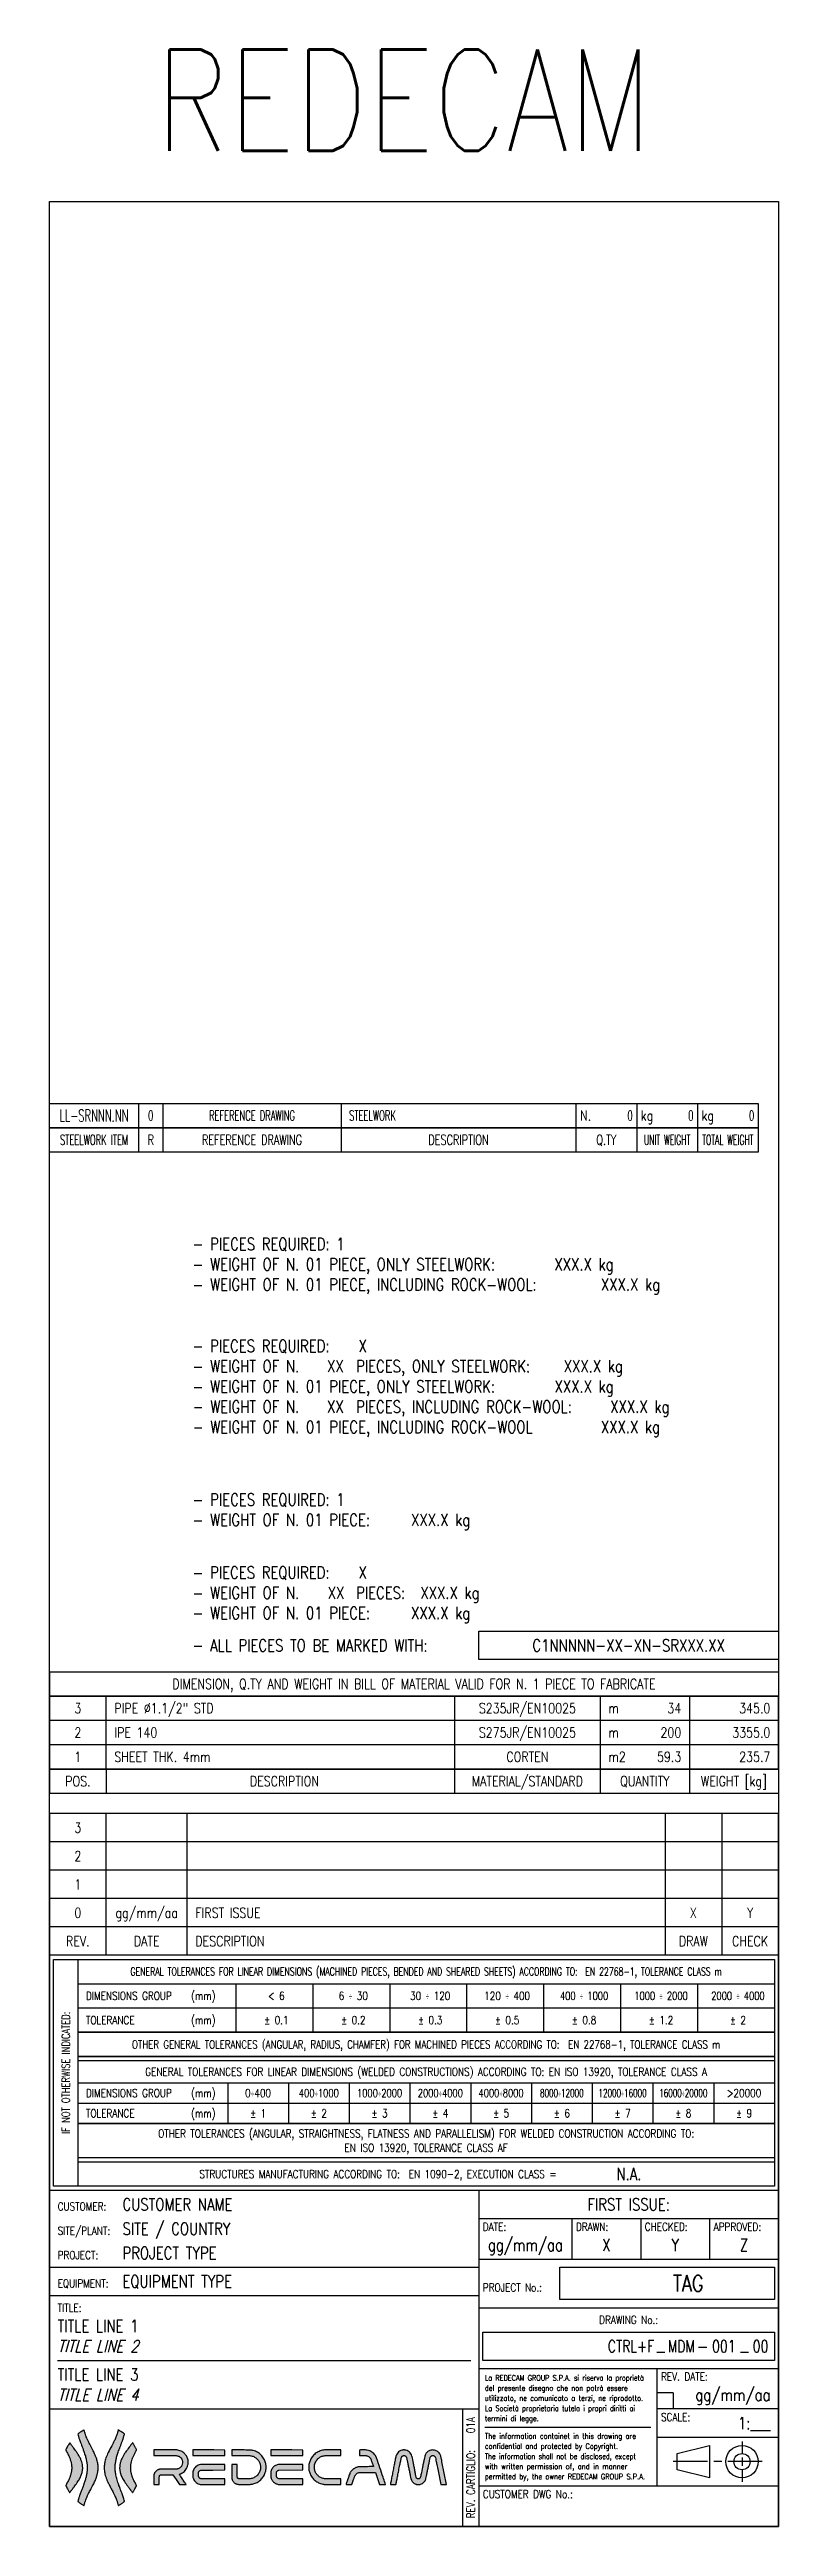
# Model space of a CAD drawing. Header units: millimetres. Extents: x -360 to -180, y 0 to 611.
import ezdxf
from ezdxf.enums import TextEntityAlignment as Align

# ---------------------------------------------------------------- set-up
doc = ezdxf.new("R2010")
doc.units = ezdxf.units.MM
doc.header["$LTSCALE"] = 0.5
doc.layers.get('0').update_dxf_attribs({"color": 3})
for name, color, linetype in [('CONTORNI', 2, 'Continuous'), ('REDECAM_STEELWORK', 2, 'Continuous'), ('REDECAM_TITLE-BLOCK', 1, 'Continuous'), ('SOTTILI', 1, 'Continuous'), ('TESTI', 4, 'Continuous')]:
    doc.layers.add(name, color=color, linetype=linetype)
doc.styles.add('ROMAND', font='romand.shx', dxfattribs={"width": 0.8})
doc.styles.add('ROMANT', font='romant.shx')
doc.styles.get("Standard").update_dxf_attribs({"font": 'romans.shx', "width": 0.8})

msp = doc.modelspace()

# ---------------------------------------------------------------- texts
at = {"layer": 'CONTORNI', "style": 'ROMAND', "width": 0.8}
msp.add_text('C1NNNNN-XX-XN-SRXXX.XX', height=3, dxfattribs=at).set_placement((-217, 216), align=Align.CENTER)
at = {"layer": 'TESTI', "width": 0.8}
msp.add_text('- ALL PIECES TO BE MARKED WITH:', height=3, dxfattribs=at).set_placement((-324.67, 216))
at = {"layer": 'TESTI', "color": 4, "insert": (-272.5, 599), "char_height": 25, "attachment_point": 5}
msp.add_mtext('\\A1;REDECAM', dxfattribs=at)

# ---------------------------------------------------------------- blocks, each defined once
blk = doc.blocks.new('RED_NewLogo2025')
at = {"true_color": 0x2f3d53}
h = blk.add_hatch(color=159, dxfattribs=at)
h.paths.add_polyline_path([(50.18, 9.68, 0.050676), (49.8, 9.57, 0.044898), (49.43, 9.39, 0.04511), (49.11, 9.14, 0.052445), (48.85, 8.85, 0.026277), (48.76, 8.7, 0.016413), (48.67, 8.53, 0.016414), (48.59, 8.35, 0.02631), (48.53, 8.19, 0.046099), (48.47, 7.87, 0.018066), (48.45, 7.44, 0.018228), (48.45, 6.99, 0.038674), (48.5, 6.65, 0.035408), (48.58, 6.37, 0.035731), (48.69, 6.11, 0.035289), (48.85, 5.86, 0.032766), (49.04, 5.64, 0.031334), (49.25, 5.44, 0.035359), (49.48, 5.28, 0.035081), (49.73, 5.15, 0.029963), (50.02, 5.05), (50.19, 5), (53.12, 4.99), (56.06, 4.98), (56.06, 5.64), (56.06, 6.3), (53.21, 6.31), (50.37, 6.32), (50.22, 6.39, -0.040788), (50.11, 6.46, -0.041677), (50, 6.54, -0.041409), (49.92, 6.65, -0.039218), (49.85, 6.76, -0.046707), (49.82, 6.84, -0.046803), (49.8, 6.92, -0.019896), (49.8, 7.05, -0.001988), (49.8, 7.35), (49.8, 7.83), (49.86, 7.96, -0.047024), (49.93, 8.07, -0.038245), (50.03, 8.18, -0.038736), (50.15, 8.27, -0.052907), (50.26, 8.33), (50.39, 8.38), (53.22, 8.39), (56.06, 8.4), (56.06, 9.06), (56.06, 9.72), (53.2, 9.71, 0.000386), (51.69, 9.71, 0.00211), (50.87, 9.71, 0.00227), (50.35, 9.7, 0.039858)])
h.paths.add_polyline_path([(31.86, 9.7, 0.069961), (31.29, 9.54, 0.070672), (30.78, 9.22, 0.070966), (30.38, 8.78, 0.071517), (30.13, 8.25, 0.026288), (30.07, 8.04, 0.026604), (30.04, 7.83, 0.020841), (30.03, 7.57, 0.00843), (30.03, 7.22, 0.003728), (30.04, 6.97, 0.012656), (30.05, 6.81, 0.018598), (30.06, 6.69, 0.021534), (30.09, 6.57, 0.066629), (30.3, 6.06, 0.066246), (30.63, 5.61, 0.065673), (31.08, 5.27, 0.063561), (31.6, 5.05), (31.77, 5), (34.71, 4.99), (37.64, 4.98), (37.64, 5.64), (37.64, 6.3), (34.79, 6.31), (31.95, 6.32), (31.82, 6.38, -0.057047), (31.65, 6.48, -0.067515), (31.51, 6.62, -0.066706), (31.42, 6.79, -0.053852), (31.37, 6.99, -0.033978), (31.35, 7.21, -0.017149), (31.35, 7.48, -0.016124), (31.37, 7.74, -0.062588), (31.41, 7.89, -0.051999), (31.47, 8.02, -0.045546), (31.56, 8.13, -0.044618), (31.68, 8.23, -0.045269), (31.8, 8.31), (31.95, 8.38), (34.78, 8.39), (37.62, 8.4), (37.62, 9.06), (37.62, 9.72), (34.77, 9.71, 0.000292), (33.68, 9.71, 0.000471), (32.74, 9.71, 0.000067), (31.92, 9.7, 0.032616)])
h.paths.add_polyline_path([(15.41, 14.31, 0.003938), (14.57, 13.2, 0.011777), (14.02, 12.43, 0.016605), (13.62, 11.8, 0.020581), (13.3, 11.19, 0.012806), (13.12, 10.79, 0.017124), (12.98, 10.43, 0.01807), (12.88, 10.07, 0.017471), (12.79, 9.7, 0.02535), (12.76, 9.42, 0.012276), (12.74, 9.07, 0.012246), (12.73, 8.72, 0.027329), (12.75, 8.46, 0.044504), (12.94, 7.56, 0.037542), (13.3, 6.66, 0.031383), (13.85, 5.68, 0.017072), (14.64, 4.55, 0.00243), (14.89, 4.23, 0.000618), (15.3, 3.7, 0.00013), (15.74, 3.13, 0.023884), (15.79, 3.07, 0.500091), (15.85, 3.08, 0.002648), (16.17, 3.64, 0.009414), (16.48, 4.19, 0.019959), (16.69, 4.64), (16.74, 4.75), (16.56, 5.08, -0.014156), (16.12, 5.9, -0.020963), (15.79, 6.65, -0.023136), (15.55, 7.36, -0.025036), (15.39, 8.08, -0.012716), (15.36, 8.25, -0.017577), (15.35, 8.4, -0.011797), (15.34, 8.6, -0.002695), (15.34, 8.93, -0.008232), (15.34, 9.37, -0.022425), (15.37, 9.67, -0.023472), (15.42, 9.96, -0.009781), (15.51, 10.35, -0.022199), (15.69, 10.92, -0.015825), (15.93, 11.53, -0.014841), (16.23, 12.17, -0.013202), (16.58, 12.83, 0.005824), (16.65, 12.96, 0.020314), (16.7, 13.05, 0.028698), (16.72, 13.11, 0.152532), (16.72, 13.14, 0.035272), (16.68, 13.26, 0.003172), (16.54, 13.53, 0.004559), (16.4, 13.81, 0.008608), (16.28, 14.04, 0.007766), (16.16, 14.24, 0.003258), (16, 14.51, 0.000322), (15.82, 14.8, 0.332716), (15.8, 14.81), (15.8, 14.81, 0.000018), (15.69, 14.66, 0.00051), (15.56, 14.5, 0.000308)])
h.paths.add_polyline_path([(0.76, 14.56, 0.01336), (0.55, 14.21, 0.00761), (0.31, 13.78, 0.00639), (0.09, 13.36, 0.039872), (0, 13.14, 0.155181), (0, 13.11, 0.027029), (0.03, 13.04, 0.019211), (0.07, 12.95, 0.005298), (0.15, 12.8, -0.015774), (0.59, 11.97, -0.020826), (0.93, 11.19, -0.022764), (1.19, 10.45, -0.028375), (1.35, 9.74, -0.031374), (1.38, 9.39, -0.011636), (1.39, 8.91, -0.011628), (1.38, 8.42, -0.031568), (1.34, 8.08, -0.025286), (1.17, 7.36, -0.02309), (0.93, 6.65, -0.020893), (0.6, 5.9, -0.014134), (0.16, 5.07), (-0.02, 4.75), (0.03, 4.64, 0.019959), (0.24, 4.19, 0.009414), (0.55, 3.64, 0.002648), (0.88, 3.08, 0.500091), (0.93, 3.07, 0.024171), (1, 3.15, 0.000221), (1.45, 3.73, 0.000831), (1.87, 4.28, 0.002949), (2.14, 4.63, 0.015548), (2.86, 5.67, 0.028308), (3.37, 6.56, 0.033425), (3.72, 7.39, 0.037478), (3.94, 8.23, 0.03452), (3.98, 8.53, 0.012792), (3.99, 8.95, 0.012863), (3.97, 9.38, 0.032456), (3.93, 9.68, 0.030411), (3.77, 10.34, 0.027541), (3.52, 10.99, 0.024887), (3.17, 11.67, 0.0169), (2.72, 12.41, 0.006752), (2.48, 12.75, 0.005487), (2.22, 13.12, 0.004187), (1.88, 13.56, 0.001695), (1.42, 14.16, -0.000007), (1.23, 14.4, -0.000012), (1.07, 14.61, -0.000001), (0.93, 14.8, -0.001856), (0.92, 14.8), (0.92, 14.8, 0.000722), (0.87, 14.74, 0.00411), (0.82, 14.66, 0.00243)])
h.paths.add_polyline_path([(79.72, 13.12, 0.07554), (79.19, 12.98, 0.070678), (78.7, 12.68, 0.070536), (78.32, 12.25, 0.0747), (78.08, 11.75, 0.023715), (78.05, 11.63, 0.000195), (77.86, 10.69, 0.000701), (77.65, 9.6, 0.000451), (77.4, 8.34, -0.000056), (77.15, 7.09, -0.000091), (76.95, 6.03, -0.000009), (76.76, 5.07, -0.00959), (76.75, 5.03), (76.74, 4.98), (77.41, 4.98, 0.001168), (77.82, 4.99, 0.012939), (77.98, 4.99, 0.027724), (78.06, 5, 0.284771), (78.09, 5.02, 0.024756), (78.1, 5.05, 0.000015), (78.28, 5.98, 0.000192), (78.48, 7, 0.000117), (78.72, 8.22, -0.000559), (78.99, 9.58, -0.001396), (79.19, 10.58, -0.000375), (79.35, 11.38, -0.067334), (79.38, 11.46, -0.064785), (79.48, 11.6, -0.070183), (79.6, 11.7, -0.068436), (79.76, 11.77, -0.057244), (79.93, 11.8, -0.013225), (80.03, 11.8, -0.053008), (80.09, 11.8, -0.054117), (80.15, 11.78, -0.014171), (80.24, 11.74, -0.046034), (80.35, 11.67, -0.044841), (80.44, 11.58, -0.046739), (80.52, 11.47, -0.062716), (80.56, 11.37, -0.022012), (80.58, 11.31, -0.00009), (80.73, 10.59, -0.000452), (80.89, 9.78, -0.000285), (81.09, 8.82, 0.000781), (81.28, 7.87, 0.001177), (81.45, 7.04, 0.000449), (81.6, 6.32, 0.027929), (81.64, 6.2, 0.059914), (81.81, 5.83, 0.055873), (82.07, 5.5, 0.055086), (82.4, 5.24, 0.054982), (82.77, 5.05, 0.022738), (82.88, 5.02, 0.035105), (82.97, 5, 0.020919), (83.1, 5, 0.003449), (83.34, 4.99, 0.003418), (83.57, 4.99, 0.019209), (83.7, 4.99, 0.0321), (83.79, 5, 0.023421), (83.9, 5.03, 0.062354), (84.31, 5.21, 0.060556), (84.66, 5.49, 0.060747), (84.94, 5.84, 0.063516), (85.12, 6.25, 0.021063), (85.15, 6.37, 0.000296), (85.3, 7.08, 0.000826), (85.47, 7.91, 0.000544), (85.66, 8.86, -0.000595), (85.85, 9.81, -0.000933), (86.02, 10.62, -0.00023), (86.17, 11.33, -0.036182), (86.19, 11.41, -0.073177), (86.25, 11.51, -0.039603), (86.35, 11.62, -0.039553), (86.46, 11.72, -0.070867), (86.56, 11.77, -0.043583), (86.67, 11.8, -0.037536), (86.78, 11.8, -0.037733), (86.9, 11.8, -0.045441), (87, 11.77, -0.060335), (87.1, 11.72, -0.03881), (87.2, 11.65, -0.038608), (87.29, 11.55, -0.056438), (87.35, 11.46, -0.065036), (87.39, 11.35, -0.000955), (87.53, 10.68, -0.001837), (87.72, 9.73, -0.000449), (88.03, 8.17), (88.65, 4.98), (89.33, 4.98), (90, 4.98), (89.48, 7.65, 0.00027), (88.88, 10.72, 0.00738), (88.7, 11.52, 0.029577), (88.58, 11.93, 0.060863), (88.43, 12.24, 0.110645), (87.8, 12.85, 0.112754), (86.97, 13.12, 0.11362), (86.1, 13.01, 0.113726), (85.38, 12.53, 0.028338), (85.22, 12.35, 0.029537), (85.09, 12.15, 0.029966), (84.98, 11.94, 0.031182), (84.91, 11.73, 0.02002), (84.88, 11.61, 0.000273), (84.73, 10.89, 0.000772), (84.56, 10.06, 0.000508), (84.36, 9.1, -0.000559), (83.99, 7.25, -0.014385), (83.87, 6.75, -0.059356), (83.78, 6.51, -0.131164), (83.64, 6.36, -0.06228), (83.52, 6.31, -0.058288), (83.4, 6.28, -0.059535), (83.27, 6.29, -0.071378), (83.16, 6.33, -0.054411), (83.07, 6.38, -0.042854), (82.99, 6.46, -0.043736), (82.92, 6.54, -0.066783), (82.88, 6.63, -0.021816), (82.87, 6.7, -0.000098), (82.72, 7.4, -0.000471), (82.56, 8.19, -0.000297), (82.37, 9.12, 0.000412), (82.18, 10.06, 0.000623), (82.02, 10.87, 0.000233), (81.87, 11.57, 0.015093), (81.84, 11.69, 0.075514), (81.61, 12.23, 0.076219), (81.22, 12.67, 0.075527), (80.72, 12.97, 0.072142), (80.14, 13.12, 0.002087), (80.06, 13.13, 0.0031), (79.99, 13.14, 0.001371), (79.93, 13.15, 0.062333), (79.91, 13.15, -0.011184), (79.9, 13.14, -0.000347), (79.85, 13.14, -0.00068), (79.79, 13.13, -0.00047)])
h.paths.add_polyline_path([(69.66, 13.13), (69.41, 13.12), (69.41, 12.47), (69.41, 11.81), (70.19, 11.81, -0.001467), (70.64, 11.8, -0.00988), (70.87, 11.8, -0.019841), (71.01, 11.79, -0.027597), (71.15, 11.76, -0.052479), (71.44, 11.66, -0.052843), (71.71, 11.49, -0.052963), (71.94, 11.27, -0.053191), (72.12, 11.01, -0.037256), (72.17, 10.88, -0.000552), (72.46, 10.09, -0.000257), (72.75, 9.27, -0.084747), (72.76, 9.2), (72.75, 9.2, -0.000035), (72.25, 9.19, -0.000928), (71.7, 9.19, -0.000556), (71.05, 9.18, 0.000462), (69.97, 9.18, 0.005395), (69.55, 9.17, 0.01398), (69.31, 9.16, 0.035662), (69.14, 9.13, 0.018651), (68.86, 9.05, 0.023906), (68.6, 8.96, 0.024738), (68.37, 8.85, 0.022654), (68.14, 8.71, 0.02609), (67.96, 8.57, 0.016855), (67.76, 8.4, 0.016856), (67.58, 8.21, 0.026121), (67.43, 8.04, 0.033116), (67.27, 7.79, 0.028025), (67.13, 7.5, 0.014979), (66.96, 7.07, 0.002531), (66.67, 6.23, 0.000451), (66.52, 5.77, 0.000736), (66.39, 5.37, 0.000068), (66.27, 5.02, 0.080495), (66.27, 5, 0.405373), (66.27, 5, 0.000734), (66.47, 4.99, 0.004273), (66.7, 4.99, 0.002563), (66.96, 4.98), (67.66, 4.98), (67.98, 5.93, -0.001518), (68.11, 6.3, -0.002053), (68.22, 6.63, -0.00138), (68.32, 6.91, -0.022578), (68.36, 7, -0.045467), (68.48, 7.21, -0.041154), (68.64, 7.4, -0.040451), (68.83, 7.56, -0.040497), (69.04, 7.69, -0.051275), (69.29, 7.78, -0.049359), (69.55, 7.83, -0.015908), (70, 7.84, -0.00091), (71.38, 7.84), (73.23, 7.83), (73.71, 6.42), (74.2, 5), (74.91, 4.99), (75.61, 4.98), (75.51, 5.3, 0.001094), (75.03, 6.71, 0.000319), (74.28, 8.88, 0.000051), (73.47, 11.25, 0.015704), (73.39, 11.44, 0.015685), (73.36, 11.52, 0.007594), (73.31, 11.62, 0.007523), (73.26, 11.71, 0.010736), (73.2, 11.8, 0.05098), (72.84, 12.27, 0.052768), (72.39, 12.65, 0.052741), (71.87, 12.93, 0.05083), (71.29, 13.09, 0.034645), (71.07, 13.12, 0.004851), (70.61, 13.14, 0.005952), (70.11, 13.14, 0.008469)])
h.paths.add_polyline_path([(61.19, 13.13, 0.066503), (60.16, 12.9, 0.065189), (59.21, 12.42, 0.065092), (58.41, 11.7, 0.065951), (57.84, 10.8, 0.056015), (57.54, 9.95, 0.055543), (57.45, 9.05, 0.055469), (57.55, 8.15, 0.05558), (57.85, 7.3, 0.061753), (58.4, 6.45, 0.062478), (59.13, 5.76, 0.062501), (60.02, 5.27, 0.06188), (61, 5.02, 0.023366), (61.21, 5, 0.005349), (61.56, 4.99, 0.003248), (62.13, 4.99, 0.000627), (63.14, 4.98), (65.03, 4.98), (65.03, 5.44, 0.002757), (65.03, 5.63, 0.002657), (65.03, 5.83, 0.002626), (65.02, 6, 0.009676), (65.02, 6.1), (65, 6.31), (63.2, 6.31, -0.000967), (62.43, 6.31, -0.0019), (61.83, 6.31, -0.001295), (61.35, 6.32, -0.026346), (61.2, 6.33, -0.070158), (60.45, 6.53, -0.070567), (59.79, 6.93, -0.07063), (59.26, 7.5, -0.070488), (58.92, 8.19, -0.021008), (58.86, 8.4, -0.022315), (58.82, 8.61, -0.02132), (58.79, 8.83, -0.016188), (58.78, 9.07, -0.045811), (58.83, 9.62, -0.052523), (58.98, 10.12, -0.052405), (59.23, 10.58, -0.045269), (59.59, 11, -0.028254), (59.84, 11.23, -0.031263), (60.1, 11.42, -0.03153), (60.39, 11.57, -0.029753), (60.7, 11.68, -0.031925), (60.99, 11.76, -0.031562), (61.3, 11.79, -0.011752), (61.79, 11.8, -0.00087), (63.13, 11.81), (65.01, 11.81), (65.01, 12.47), (65.01, 13.13), (63.86, 13.13, -0.000716), (63.37, 13.13, -0.000614), (62.86, 13.13, -0.000618), (62.4, 13.13, -0.001777), (62.07, 13.14, 0.003211), (61.81, 13.14, 0.003292), (61.55, 13.14, 0.003189), (61.33, 13.13, 0.013827)])
h.paths.add_polyline_path([(48.45, 13.12, 0.089352), (48.45, 13.1, 0.000679), (48.45, 12.91, 0.0025), (48.45, 12.7, 0.001599), (48.45, 12.45), (48.45, 11.82), (52.24, 11.81), (56.03, 11.81), (56.03, 12.46), (56.03, 13.12), (53.48, 13.13, 0.000332), (50.9, 13.15, 0.001751), (49.49, 13.15, 0.000311), (48.49, 13.14, 0.309482)])
h.paths.add_polyline_path([(39.22, 12.48), (39.22, 11.81), (41.46, 11.8, -0.000393), (42.78, 11.79, -0.003466), (43.36, 11.79, -0.006244), (43.7, 11.78, -0.048737), (43.85, 11.75, -0.030537), (44.27, 11.63, -0.037682), (44.63, 11.46, -0.038508), (44.96, 11.24, -0.034412), (45.27, 10.96, -0.032936), (45.53, 10.66, -0.036907), (45.73, 10.34, -0.036745), (45.88, 9.99, -0.032119), (45.99, 9.6, -0.037594), (46.02, 9.39, -0.013252), (46.03, 9.08, -0.013229), (46.03, 8.77, -0.038152), (46, 8.56, -0.07755), (45.7, 7.74, -0.078127), (45.17, 7.05, -0.078558), (44.45, 6.57, -0.079715), (43.62, 6.33, -0.024836), (43.49, 6.32, -0.001848), (43.13, 6.31, -0.002426), (42.69, 6.31, -0.001492), (42.16, 6.31, -0.000623), (41.38, 6.31, -0.00681), (41.06, 6.31, -0.015045), (40.89, 6.32, -0.085738), (40.8, 6.35, -0.041282), (40.72, 6.39, -0.051831), (40.66, 6.44, -0.051744), (40.62, 6.5, -0.040936), (40.58, 6.57, -0.087354), (40.56, 6.66, -0.006529), (40.55, 6.91, -0.004664), (40.54, 7.32, -0.000618), (40.54, 8.19), (40.54, 9.72), (39.88, 9.72), (39.22, 9.72), (39.23, 8.06, 0.000923), (39.24, 6.81, 0.019427), (39.25, 6.44, 0.05868), (39.3, 6.2, 0.035851), (39.41, 5.94, 0.039892), (39.55, 5.7, 0.040882), (39.73, 5.49, 0.040992), (39.94, 5.32, 0.040566), (40.18, 5.17, 0.03184), (40.44, 5.06, 0.059066), (40.66, 5.02, 0.021383), (41, 5, 0.001128), (42.09, 4.99, 0.001749), (43.12, 4.99, 0.012911), (43.61, 5, 0.025517), (43.95, 5.04, 0.023149), (44.29, 5.11, 0.063737), (45.25, 5.48, 0.062917), (46.08, 6.09, 0.062923), (46.74, 6.88, 0.063769), (47.17, 7.81, 0.014934), (47.26, 8.13, 0.026525), (47.32, 8.39, 0.024777), (47.34, 8.67, 0.01127), (47.35, 9.04, 0.006486), (47.35, 9.38, 0.020899), (47.33, 9.6, 0.023439), (47.3, 9.81, 0.009914), (47.24, 10.08, 0.070115), (46.84, 11.06, 0.065449), (46.19, 11.92, 0.065216), (45.32, 12.59, 0.068684), (44.33, 13, 0.027708), (43.97, 13.07, 0.023535), (43.57, 13.11, 0.009576), (42.95, 13.12, 0.000888), (41.4, 13.14), (39.22, 13.15)])
h.paths.add_polyline_path([(30.03, 12.48), (30.03, 11.81), (33.82, 11.81), (37.62, 11.81), (37.62, 12.46), (37.62, 13.12), (35.04, 13.13, 0.000236), (33.96, 13.14, 0.00022), (32.86, 13.14, 0.000219), (31.88, 13.15, 0.000745), (31.24, 13.15), (30.03, 13.15)])
h.paths.add_polyline_path([(20.8, 13.13, 0.192569), (20.79, 13.12, 0.000646), (20.79, 12.93, 0.003372), (20.78, 12.72, 0.002091), (20.78, 12.46), (20.78, 11.81), (23.5, 11.81, -0.000506), (25.54, 11.8, -0.012096), (26.12, 11.79, -0.044894), (26.43, 11.74, -0.057584), (26.71, 11.64, -0.098039), (27.23, 11.25, -0.102439), (27.54, 10.69, -0.102451), (27.61, 10.06, -0.098084), (27.42, 9.44, -0.052822), (27.24, 9.18, -0.049782), (27.01, 8.95, -0.048765), (26.73, 8.77, -0.046549), (26.42, 8.64, -0.061001), (26.29, 8.62, -0.006178), (25.98, 8.61, -0.003742), (25.44, 8.6, -0.000435), (24.25, 8.59, 0.000562), (22.75, 8.58, 0.012416), (22.32, 8.57, 0.04313), (22.06, 8.53, 0.046386), (21.83, 8.45, 0.036056), (21.64, 8.35, 0.028224), (21.44, 8.21, 0.028349), (21.26, 8.05, 0.037715), (21.12, 7.89, 0.028099), (21.05, 7.77, 0.017351), (20.97, 7.62, 0.017096), (20.9, 7.46, 0.022558), (20.85, 7.32, 0.038297), (20.82, 7.18, 0.023375), (20.8, 7.03, 0.008882), (20.8, 6.76, 0.000758), (20.79, 6.07), (20.78, 4.98), (21.44, 4.98), (22.1, 4.98), (22.11, 5.97, -0.000769), (22.11, 6.6, -0.009799), (22.12, 6.83, -0.026417), (22.13, 6.96, -0.081865), (22.16, 7.04, -0.041135), (22.18, 7.08, -0.022468), (22.22, 7.12, -0.022249), (22.26, 7.16, -0.032798), (22.3, 7.2), (22.39, 7.26), (23.84, 7.27), (25.29, 7.27), (26.07, 6.13), (26.85, 4.99), (27.64, 4.99, 0.001024), (27.95, 4.99, 0.001708), (28.21, 4.99, 0.000118), (28.44, 4.99), (28.44, 4.99, 0.149527), (28.44, 5, 0.00002), (28.2, 5.35, 0.000531), (27.94, 5.73, 0.000321), (27.64, 6.19, -0.001548), (27.33, 6.64, -0.002573), (27.07, 7.03, -0.00027), (26.85, 7.37, -0.368597), (26.85, 7.38, -0.083502), (26.86, 7.39, -0.007344), (26.9, 7.41, -0.009457), (26.94, 7.42, -0.007222), (26.99, 7.44, 0.026331), (27.11, 7.48, 0.008755), (27.28, 7.56, 0.008992), (27.46, 7.65, 0.018866), (27.59, 7.73, 0.052206), (28.04, 8.08, 0.049783), (28.42, 8.53, 0.049238), (28.7, 9.05, 0.04876), (28.88, 9.61, 0.033139), (28.92, 9.87, 0.017291), (28.94, 10.19, 0.017261), (28.93, 10.5, 0.037216), (28.9, 10.75, 0.031678), (28.78, 11.18, 0.036562), (28.61, 11.57, 0.037476), (28.39, 11.93, 0.036682), (28.11, 12.25, 0.041941), (27.7, 12.6, 0.047315), (27.25, 12.86, 0.047185), (26.76, 13.04, 0.041312), (26.23, 13.13, 0.020035), (25.83, 13.14, 0.000279), (23.41, 13.15, 0.000033), (20.84, 13.15, 0.199245)])
h.paths.add_polyline_path([(12.39, 17.85, 0.067451), (12.39, 17.84, 0.002477), (12.38, 17.79, 0.004478), (12.36, 17.73, 0.003125), (12.35, 17.66, -0.025692), (12.15, 16.92, -0.020946), (11.86, 16.14, -0.016914), (11.45, 15.26, -0.00817), (10.87, 14.15, 0.011882), (10.03, 12.52, 0.027721), (9.5, 11.25, 0.035844), (9.2, 10.16, 0.042584), (9.08, 9.1, 0.020619), (9.09, 8.51, 0.02472), (9.15, 7.97, 0.023587), (9.26, 7.41, 0.016167), (9.44, 6.79, 0.016532), (9.67, 6.17, 0.013329), (9.95, 5.51, 0.010439), (10.33, 4.74, 0.004587), (10.86, 3.73, -0.003154), (11.3, 2.91, -0.00844), (11.59, 2.31, -0.01115), (11.82, 1.82, -0.011705), (12.01, 1.32, -0.010721), (12.11, 1.06, -0.006409), (12.21, 0.74, -0.006388), (12.29, 0.43, -0.01466), (12.35, 0.19, 0.006197), (12.36, 0.12, 0.010095), (12.38, 0.06, 0.004103), (12.39, 0), (12.4, 0, 0.133795), (12.44, 0.01, 0.000999), (12.73, 0.18, 0.004242), (13.01, 0.35, 0.009021), (13.22, 0.49, 0.006033), (13.45, 0.64, 0.008138), (13.65, 0.79, 0.004195), (13.81, 0.92, 0.136299), (13.84, 0.96, 0.159677), (13.85, 1.04, 0.002055), (13.71, 1.55, 0.006606), (13.55, 2.07, 0.010129), (13.41, 2.51, 0.003581), (13.35, 2.67, 0.000569), (13.23, 2.98, 0.000631), (13.09, 3.35, 0.000552), (12.94, 3.74, -0.002702), (12.57, 4.75, -0.007454), (12.32, 5.46, -0.009936), (12.13, 6.05, -0.010307), (11.97, 6.65, -0.009991), (11.84, 7.22, -0.016244), (11.76, 7.72, -0.016896), (11.71, 8.21, -0.012058), (11.68, 8.76, -0.003456), (11.68, 9.07, -0.008464), (11.68, 9.3, -0.010386), (11.69, 9.49, -0.008674), (11.71, 9.7, -0.020379), (11.83, 10.55, -0.018334), (12.02, 11.41, -0.016068), (12.3, 12.36, -0.00971), (12.7, 13.47, 0.000028), (12.79, 13.72, 0.000014), (12.92, 14.04, 0.000014), (13.04, 14.38, 0.00002), (13.15, 14.68, 0.002089), (13.26, 14.96, 0.001797), (13.37, 15.26, 0.001809), (13.47, 15.53, 0.00522), (13.53, 15.72, 0.008185), (13.62, 16.02, 0.003728), (13.73, 16.41, 0.001462), (13.84, 16.81, 0.064468), (13.85, 16.89, 0.244293), (13.82, 16.95, 0.002373), (13.41, 17.24, 0.008339), (13.01, 17.51, 0.016621), (12.67, 17.71, -0.001299), (12.62, 17.74, -0.001135), (12.56, 17.78, -0.001141), (12.51, 17.81, -0.003392), (12.47, 17.83, 0.023084), (12.45, 17.84, 0.03712), (12.42, 17.85, 0.043024), (12.4, 17.86, 0.302126)])
h.paths.add_polyline_path([(4.24, 17.82, 0.003019), (4.04, 17.7, 0.003758), (3.85, 17.59, 0.004117), (3.68, 17.49, 0.006441), (3.54, 17.4, 0.00774), (3.32, 17.24, 0.007627), (3.09, 17.08, 0.002259), (2.89, 16.92, 0.23445), (2.87, 16.89, 0.060133), (2.88, 16.84, 0.001031), (2.94, 16.59, 0.003001), (3.01, 16.33, 0.004951), (3.07, 16.12, 0.009368), (3.17, 15.79, 0.004786), (3.31, 15.38, 0.003964), (3.49, 14.88, 0.002223), (3.72, 14.28, -0.005126), (4.27, 12.78, -0.014598), (4.62, 11.72, -0.019467), (4.84, 10.84, -0.018645), (5, 9.92, -0.021348), (5.03, 9.59, -0.006916), (5.04, 9.1, -0.006963), (5.05, 8.61, -0.020322), (5.03, 8.27, -0.01885), (4.94, 7.54, -0.01642), (4.78, 6.78, -0.015183), (4.57, 5.98, -0.011455), (4.29, 5.11, -0.003676), (4.21, 4.89, -0.000952), (4.08, 4.54, -0.000968), (3.93, 4.14, -0.000987), (3.78, 3.74, 0.00085), (3.49, 2.98, 0.004007), (3.33, 2.55, 0.006501), (3.22, 2.22, 0.006093), (3.11, 1.88, 0.004762), (3.03, 1.61, 0.003651), (2.95, 1.31, 0.001462), (2.88, 1.03, 0.063589), (2.87, 0.97, 0.229762), (2.89, 0.94, 0.003357), (3.07, 0.8, 0.008889), (3.27, 0.65, 0.007116), (3.5, 0.49, 0.009096), (3.72, 0.35, 0.004966), (4, 0.18, 0.00136), (4.28, 0.01, 0.132847), (4.33, 0), (4.34, 0, 0.083027), (4.34, 0.01, 0.063329), (4.35, 0.02, 0.043573), (4.35, 0.04, -0.061833), (4.36, 0.14, -0.003566), (4.44, 0.45, -0.006025), (4.53, 0.78, -0.009209), (4.62, 1.06, -0.0148), (4.82, 1.61, -0.013889), (5.06, 2.17, -0.010404), (5.39, 2.83, -0.003807), (5.88, 3.76, 0.006773), (6.49, 4.93, 0.014435), (6.92, 5.85, 0.018117), (7.23, 6.63, 0.023198), (7.45, 7.38, 0.009916), (7.53, 7.76, 0.017012), (7.59, 8.08, 0.017262), (7.62, 8.4, 0.01059), (7.64, 8.78, 0.018616), (7.63, 9.3, 0.021711), (7.59, 9.78, 0.021087), (7.5, 10.28, 0.015876), (7.36, 10.81, 0.020072), (7.13, 11.51, 0.015708), (6.82, 12.24, 0.011867), (6.39, 13.12, 0.004753), (5.77, 14.31, -0.004367), (5.34, 15.12, -0.010867), (5.05, 15.72, -0.013779), (4.83, 16.23, -0.013193), (4.63, 16.77, -0.008507), (4.54, 17.06, -0.005911), (4.44, 17.39, -0.003411), (4.36, 17.7, -0.06357), (4.35, 17.81, 0.094276), (4.34, 17.84, 0.278323), (4.32, 17.85, 0.135324), (4.29, 17.85, 0.021838)])
at = {"color": 159}
for points in [[(4.24, 17.82, 0.003019), (4.04, 17.7, 0.003758), (3.85, 17.59, 0.004117), (3.68, 17.49, 0.006441), (3.54, 17.4, 0.00774), (3.32, 17.24, 0.007627), (3.09, 17.08, 0.002259), (2.89, 16.92, 0.23445), (2.87, 16.89, 0.060133), (2.88, 16.84, 0.001031), (2.94, 16.59, 0.003001), (3.01, 16.33, 0.004951), (3.07, 16.12, 0.009368), (3.17, 15.79, 0.004786), (3.31, 15.38, 0.003964), (3.49, 14.88, 0.002223), (3.72, 14.28, -0.005126), (4.27, 12.78, -0.014598), (4.62, 11.72, -0.019467), (4.84, 10.84, -0.018645), (5, 9.92, -0.021348), (5.03, 9.59, -0.006916), (5.04, 9.1, -0.006963), (5.05, 8.61, -0.020322), (5.03, 8.27, -0.01885), (4.94, 7.54, -0.01642), (4.78, 6.78, -0.015183), (4.57, 5.98, -0.011455), (4.29, 5.11, -0.003676), (4.21, 4.89, -0.000952), (4.08, 4.54, -0.000968), (3.93, 4.14, -0.000987), (3.78, 3.74, 0.00085), (3.49, 2.98, 0.004007), (3.33, 2.55, 0.006501), (3.22, 2.22, 0.006093), (3.11, 1.88, 0.004762), (3.03, 1.61, 0.003651), (2.95, 1.31, 0.001462), (2.88, 1.03, 0.063589), (2.87, 0.97, 0.229762), (2.89, 0.94, 0.003357), (3.07, 0.8, 0.008889), (3.27, 0.65, 0.007116), (3.5, 0.49, 0.009096), (3.72, 0.35, 0.004966), (4, 0.18, 0.00136), (4.28, 0.01, 0.132847), (4.33, 0, 0.205911), (4.34, 0, 0.083027), (4.34, 0.01, 0.063329), (4.35, 0.02, 0.043573), (4.35, 0.04, -0.061833), (4.36, 0.14, -0.003566), (4.44, 0.45, -0.006025), (4.53, 0.78, -0.009209), (4.62, 1.06, -0.0148), (4.82, 1.61, -0.013889), (5.06, 2.17, -0.010404), (5.39, 2.83, -0.003807), (5.88, 3.76, 0.006773), (6.49, 4.93, 0.014435), (6.92, 5.85, 0.018117), (7.23, 6.63, 0.023198), (7.45, 7.38, 0.009916), (7.53, 7.76, 0.017012), (7.59, 8.08, 0.017262), (7.62, 8.4, 0.01059), (7.64, 8.78, 0.018616), (7.63, 9.3, 0.021711), (7.59, 9.78, 0.021087), (7.5, 10.28, 0.015876), (7.36, 10.81, 0.020072), (7.13, 11.51, 0.015708), (6.82, 12.24, 0.011867), (6.39, 13.12, 0.004753), (5.77, 14.31, -0.004367), (5.34, 15.12, -0.010867), (5.05, 15.72, -0.013779), (4.83, 16.23, -0.013193), (4.63, 16.77, -0.008507), (4.54, 17.06, -0.005911), (4.44, 17.39, -0.003411), (4.36, 17.7, -0.06357), (4.35, 17.81, 0.094276), (4.34, 17.84, 0.278323), (4.32, 17.85, 0.135324), (4.29, 17.85, 0.021838)], [(12.39, 17.85, 0.067451), (12.39, 17.84, 0.002477), (12.38, 17.79, 0.004478), (12.36, 17.73, 0.003125), (12.35, 17.66, -0.025692), (12.15, 16.92, -0.020946), (11.86, 16.14, -0.016914), (11.45, 15.26, -0.00817), (10.87, 14.15, 0.011882), (10.03, 12.52, 0.027721), (9.5, 11.25, 0.035844), (9.2, 10.16, 0.042584), (9.08, 9.1, 0.020619), (9.09, 8.51, 0.02472), (9.15, 7.97, 0.023587), (9.26, 7.41, 0.016167), (9.44, 6.79, 0.016532), (9.67, 6.17, 0.013329), (9.95, 5.51, 0.010439), (10.33, 4.74, 0.004587), (10.86, 3.73, -0.003154), (11.3, 2.91, -0.00844), (11.59, 2.31, -0.01115), (11.82, 1.82, -0.011705), (12.01, 1.32, -0.010721), (12.11, 1.06, -0.006409), (12.21, 0.74, -0.006388), (12.29, 0.43, -0.01466), (12.35, 0.19, 0.006197), (12.36, 0.12, 0.010095), (12.38, 0.06, 0.004103), (12.39, 0, 0.333114), (12.4, 0, 0.133795), (12.44, 0.01, 0.000999), (12.73, 0.18, 0.004242), (13.01, 0.35, 0.009021), (13.22, 0.49, 0.006033), (13.45, 0.64, 0.008138), (13.65, 0.79, 0.004195), (13.81, 0.92, 0.136299), (13.84, 0.96, 0.159677), (13.85, 1.04, 0.002055), (13.71, 1.55, 0.006606), (13.55, 2.07, 0.010129), (13.41, 2.51, 0.003581), (13.35, 2.67, 0.000569), (13.23, 2.98, 0.000631), (13.09, 3.35, 0.000552), (12.94, 3.74, -0.002702), (12.57, 4.75, -0.007454), (12.32, 5.46, -0.009936), (12.13, 6.05, -0.010307), (11.97, 6.65, -0.009991), (11.84, 7.22, -0.016244), (11.76, 7.72, -0.016896), (11.71, 8.21, -0.012058), (11.68, 8.76, -0.003456), (11.68, 9.07, -0.008464), (11.68, 9.3, -0.010386), (11.69, 9.49, -0.008674), (11.71, 9.7, -0.020379), (11.83, 10.55, -0.018334), (12.02, 11.41, -0.016068), (12.3, 12.36, -0.00971), (12.7, 13.47, 0.000028), (12.79, 13.72, 0.000014), (12.92, 14.04, 0.000014), (13.04, 14.38, 0.00002), (13.15, 14.68, 0.002089), (13.26, 14.96, 0.001797), (13.37, 15.26, 0.001809), (13.47, 15.53, 0.00522), (13.53, 15.72, 0.008185), (13.62, 16.02, 0.003728), (13.73, 16.41, 0.001462), (13.84, 16.81, 0.064468), (13.85, 16.89, 0.244293), (13.82, 16.95, 0.002373), (13.41, 17.24, 0.008339), (13.01, 17.51, 0.016621), (12.67, 17.71, -0.001299), (12.62, 17.74, -0.001135), (12.56, 17.78, -0.001141), (12.51, 17.81, -0.003392), (12.47, 17.83, 0.023084), (12.45, 17.84, 0.03712), (12.42, 17.85, 0.043024), (12.4, 17.86, 0.302126)], [(0.76, 14.56, 0.01336), (0.55, 14.21, 0.00761), (0.31, 13.78, 0.00639), (0.09, 13.36, 0.039872), (0, 13.14, 0.155181), (0, 13.11, 0.027029), (0.03, 13.04, 0.019211), (0.07, 12.95, 0.005298), (0.15, 12.8, -0.015774), (0.59, 11.97, -0.020826), (0.93, 11.19, -0.022764), (1.19, 10.45, -0.028375), (1.35, 9.74, -0.031374), (1.38, 9.39, -0.011636), (1.39, 8.91, -0.011628), (1.38, 8.42, -0.031568), (1.34, 8.08, -0.025286), (1.17, 7.36, -0.02309), (0.93, 6.65, -0.020893), (0.6, 5.9, -0.014134), (0.16, 5.07), (-0.02, 4.75), (0.03, 4.64, 0.019959), (0.24, 4.19, 0.009414), (0.55, 3.64, 0.002648), (0.88, 3.08, 0.500091), (0.93, 3.07, 0.024171), (1, 3.15, 0.000221), (1.45, 3.73, 0.000831), (1.87, 4.28, 0.002949), (2.14, 4.63, 0.015548), (2.86, 5.67, 0.028308), (3.37, 6.56, 0.033425), (3.72, 7.39, 0.037478), (3.94, 8.23, 0.03452), (3.98, 8.53, 0.012792), (3.99, 8.95, 0.012863), (3.97, 9.38, 0.032456), (3.93, 9.68, 0.030411), (3.77, 10.34, 0.027541), (3.52, 10.99, 0.024887), (3.17, 11.67, 0.0169), (2.72, 12.41, 0.006752), (2.48, 12.75, 0.005487), (2.22, 13.12, 0.004187), (1.88, 13.56, 0.001695), (1.42, 14.16, -0.000007), (1.23, 14.4, -0.000012), (1.07, 14.61, -0.000001), (0.93, 14.8, -0.001856), (0.92, 14.8, 0.510088), (0.92, 14.8, 0.000722), (0.87, 14.74, 0.00411), (0.82, 14.66, 0.00243)], [(15.41, 14.31, 0.003938), (14.57, 13.2, 0.011777), (14.02, 12.43, 0.016605), (13.62, 11.8, 0.020581), (13.3, 11.19, 0.012806), (13.12, 10.79, 0.017124), (12.98, 10.43, 0.01807), (12.88, 10.07, 0.017471), (12.79, 9.7, 0.02535), (12.76, 9.42, 0.012276), (12.74, 9.07, 0.012246), (12.73, 8.72, 0.027329), (12.75, 8.46, 0.044504), (12.94, 7.56, 0.037542), (13.3, 6.66, 0.031383), (13.85, 5.68, 0.017072), (14.64, 4.55, 0.00243), (14.89, 4.23, 0.000618), (15.3, 3.7, 0.00013), (15.74, 3.13, 0.023884), (15.79, 3.07, 0.500091), (15.85, 3.08, 0.002648), (16.17, 3.64, 0.009414), (16.48, 4.19, 0.019959), (16.69, 4.64), (16.74, 4.75), (16.56, 5.08, -0.014156), (16.12, 5.9, -0.020963), (15.79, 6.65, -0.023136), (15.55, 7.36, -0.025036), (15.39, 8.08, -0.012716), (15.36, 8.25, -0.017577), (15.35, 8.4, -0.011797), (15.34, 8.6, -0.002695), (15.34, 8.93, -0.008232), (15.34, 9.37, -0.022425), (15.37, 9.67, -0.023472), (15.42, 9.96, -0.009781), (15.51, 10.35, -0.022199), (15.69, 10.92, -0.015825), (15.93, 11.53, -0.014841), (16.23, 12.17, -0.013202), (16.58, 12.83, 0.005824), (16.65, 12.96, 0.020314), (16.7, 13.05, 0.028698), (16.72, 13.11, 0.152532), (16.72, 13.14, 0.035272), (16.68, 13.26, 0.003172), (16.54, 13.53, 0.004559), (16.4, 13.81, 0.008608), (16.28, 14.04, 0.007766), (16.16, 14.24, 0.003258), (16, 14.51, 0.000322), (15.82, 14.8, 0.332716), (15.8, 14.81, 0.160968), (15.8, 14.81, 0.000018), (15.69, 14.66, 0.00051), (15.56, 14.5, 0.000308)], [(20.8, 13.13, 0.192569), (20.79, 13.12, 0.000646), (20.79, 12.93, 0.003372), (20.78, 12.72, 0.002091), (20.78, 12.46), (20.78, 11.81), (23.5, 11.81, -0.000506), (25.54, 11.8, -0.012096), (26.12, 11.79, -0.044894), (26.43, 11.74, -0.057584), (26.71, 11.64, -0.098039), (27.23, 11.25, -0.102439), (27.54, 10.69, -0.102451), (27.61, 10.06, -0.098084), (27.42, 9.44, -0.052822), (27.24, 9.18, -0.049782), (27.01, 8.95, -0.048765), (26.73, 8.77, -0.046549), (26.42, 8.64, -0.061001), (26.29, 8.62, -0.006178), (25.98, 8.61, -0.003742), (25.44, 8.6, -0.000435), (24.25, 8.59, 0.000562), (22.75, 8.58, 0.012416), (22.32, 8.57, 0.04313), (22.06, 8.53, 0.046386), (21.83, 8.45, 0.036056), (21.64, 8.35, 0.028224), (21.44, 8.21, 0.028349), (21.26, 8.05, 0.037715), (21.12, 7.89, 0.028099), (21.05, 7.77, 0.017351), (20.97, 7.62, 0.017096), (20.9, 7.46, 0.022558), (20.85, 7.32, 0.038297), (20.82, 7.18, 0.023375), (20.8, 7.03, 0.008882), (20.8, 6.76, 0.000758), (20.79, 6.07), (20.78, 4.98), (22.1, 4.98), (22.11, 5.97, -0.000769), (22.11, 6.6, -0.009799), (22.12, 6.83, -0.026417), (22.13, 6.96, -0.081865), (22.16, 7.04, -0.041135), (22.18, 7.08, -0.022468), (22.22, 7.12, -0.022249), (22.26, 7.16, -0.032798), (22.3, 7.2), (22.39, 7.26), (23.84, 7.27), (25.29, 7.27), (26.07, 6.13), (26.85, 4.99), (27.64, 4.99, 0.001024), (27.95, 4.99, 0.001708), (28.21, 4.99, 0.000118), (28.44, 4.99, 0.410977), (28.44, 4.99, 0.149527), (28.44, 5, 0.00002), (28.2, 5.35, 0.000531), (27.94, 5.73, 0.000321), (27.64, 6.19, -0.001548), (27.33, 6.64, -0.002573), (27.07, 7.03, -0.00027), (26.85, 7.37, -0.368597), (26.85, 7.38, -0.083502), (26.86, 7.39, -0.007344), (26.9, 7.41, -0.009457), (26.94, 7.42, -0.007222), (26.99, 7.44, 0.026331), (27.11, 7.48, 0.008755), (27.28, 7.56, 0.008992), (27.46, 7.65, 0.018866), (27.59, 7.73, 0.052206), (28.04, 8.08, 0.049783), (28.42, 8.53, 0.049238), (28.7, 9.05, 0.04876), (28.88, 9.61, 0.033139), (28.92, 9.87, 0.017291), (28.94, 10.19, 0.017261), (28.93, 10.5, 0.037216), (28.9, 10.75, 0.031678), (28.78, 11.18, 0.036562), (28.61, 11.57, 0.037476), (28.39, 11.93, 0.036682), (28.11, 12.25, 0.041941), (27.7, 12.6, 0.047315), (27.25, 12.86, 0.047185), (26.76, 13.04, 0.041312), (26.23, 13.13, 0.020035), (25.83, 13.14, 0.000279), (23.41, 13.15, 0.000033), (20.84, 13.15, 0.199245)], [(30.03, 12.48), (30.03, 11.81), (37.62, 11.81), (37.62, 13.12), (35.04, 13.13, 0.000236), (33.96, 13.14, 0.00022), (32.86, 13.14, 0.000219), (31.88, 13.15, 0.000745), (31.24, 13.15), (30.03, 13.15)], [(39.22, 12.48), (39.22, 11.81), (41.46, 11.8, -0.000393), (42.78, 11.79, -0.003466), (43.36, 11.79, -0.006244), (43.7, 11.78, -0.048737), (43.85, 11.75, -0.030537), (44.27, 11.63, -0.037682), (44.63, 11.46, -0.038508), (44.96, 11.24, -0.034412), (45.27, 10.96, -0.032936), (45.53, 10.66, -0.036907), (45.73, 10.34, -0.036745), (45.88, 9.99, -0.032119), (45.99, 9.6, -0.037594), (46.02, 9.39, -0.013252), (46.03, 9.08, -0.013229), (46.03, 8.77, -0.038152), (46, 8.56, -0.07755), (45.7, 7.74, -0.078127), (45.17, 7.05, -0.078558), (44.45, 6.57, -0.079715), (43.62, 6.33, -0.024836), (43.49, 6.32, -0.001848), (43.13, 6.31, -0.002426), (42.69, 6.31, -0.001492), (42.16, 6.31, -0.000623), (41.38, 6.31, -0.00681), (41.06, 6.31, -0.015045), (40.89, 6.32, -0.085738), (40.8, 6.35, -0.041282), (40.72, 6.39, -0.051831), (40.66, 6.44, -0.051744), (40.62, 6.5, -0.040936), (40.58, 6.57, -0.087354), (40.56, 6.66, -0.006529), (40.55, 6.91, -0.004664), (40.54, 7.32, -0.000618), (40.54, 8.19), (40.54, 9.72), (39.22, 9.72), (39.23, 8.06, 0.000923), (39.24, 6.81, 0.019427), (39.25, 6.44, 0.05868), (39.3, 6.2, 0.035851), (39.41, 5.94, 0.039892), (39.55, 5.7, 0.040882), (39.73, 5.49, 0.040992), (39.94, 5.32, 0.040566), (40.18, 5.17, 0.03184), (40.44, 5.06, 0.059066), (40.66, 5.02, 0.021383), (41, 5, 0.001128), (42.09, 4.99, 0.001749), (43.12, 4.99, 0.012911), (43.61, 5, 0.025517), (43.95, 5.04, 0.023149), (44.29, 5.11, 0.063737), (45.25, 5.48, 0.062917), (46.08, 6.09, 0.062923), (46.74, 6.88, 0.063769), (47.17, 7.81, 0.014934), (47.26, 8.13, 0.026525), (47.32, 8.39, 0.024777), (47.34, 8.67, 0.01127), (47.35, 9.04, 0.006486), (47.35, 9.38, 0.020899), (47.33, 9.6, 0.023439), (47.3, 9.81, 0.009914), (47.24, 10.08, 0.070115), (46.84, 11.06, 0.065449), (46.19, 11.92, 0.065216), (45.32, 12.59, 0.068684), (44.33, 13, 0.027708), (43.97, 13.07, 0.023535), (43.57, 13.11, 0.009576), (42.95, 13.12, 0.000888), (41.4, 13.14), (39.22, 13.15)], [(48.45, 13.12, 0.089352), (48.45, 13.1, 0.000679), (48.45, 12.91, 0.0025), (48.45, 12.7, 0.001599), (48.45, 12.45), (48.45, 11.82), (52.24, 11.81), (56.03, 11.81), (56.03, 13.12), (53.48, 13.13, 0.000332), (50.9, 13.15, 0.001751), (49.49, 13.15, 0.000311), (48.49, 13.14, 0.309482)], [(61.19, 13.13, 0.066503), (60.16, 12.9, 0.065189), (59.21, 12.42, 0.065092), (58.41, 11.7, 0.065951), (57.84, 10.8, 0.056015), (57.54, 9.95, 0.055543), (57.45, 9.05, 0.055469), (57.55, 8.15, 0.05558), (57.85, 7.3, 0.061753), (58.4, 6.45, 0.062478), (59.13, 5.76, 0.062501), (60.02, 5.27, 0.06188), (61, 5.02, 0.023366), (61.21, 5, 0.005349), (61.56, 4.99, 0.003248), (62.13, 4.99, 0.000627), (63.14, 4.98), (65.03, 4.98), (65.03, 5.44, 0.002757), (65.03, 5.63, 0.002657), (65.03, 5.83, 0.002626), (65.02, 6, 0.009676), (65.02, 6.1), (65, 6.31), (63.2, 6.31, -0.000967), (62.43, 6.31, -0.0019), (61.83, 6.31, -0.001295), (61.35, 6.32, -0.026346), (61.2, 6.33, -0.070158), (60.45, 6.53, -0.070567), (59.79, 6.93, -0.07063), (59.26, 7.5, -0.070488), (58.92, 8.19, -0.021008), (58.86, 8.4, -0.022315), (58.82, 8.61, -0.02132), (58.79, 8.83, -0.016188), (58.78, 9.07, -0.045811), (58.83, 9.62, -0.052523), (58.98, 10.12, -0.052405), (59.23, 10.58, -0.045269), (59.59, 11, -0.028254), (59.84, 11.23, -0.031263), (60.1, 11.42, -0.03153), (60.39, 11.57, -0.029753), (60.7, 11.68, -0.031925), (60.99, 11.76, -0.031562), (61.3, 11.79, -0.011752), (61.79, 11.8, -0.00087), (63.13, 11.81), (65.01, 11.81), (65.01, 13.13), (63.86, 13.13, -0.000716), (63.37, 13.13, -0.000614), (62.86, 13.13, -0.000618), (62.4, 13.13, -0.001777), (62.07, 13.14, 0.003211), (61.81, 13.14, 0.003292), (61.55, 13.14, 0.003189), (61.33, 13.13, 0.013827)], [(69.66, 13.13), (69.41, 13.12), (69.41, 11.81), (70.19, 11.81, -0.001467), (70.64, 11.8, -0.00988), (70.87, 11.8, -0.019841), (71.01, 11.79, -0.027597), (71.15, 11.76, -0.052479), (71.44, 11.66, -0.052843), (71.71, 11.49, -0.052963), (71.94, 11.27, -0.053191), (72.12, 11.01, -0.037256), (72.17, 10.88, -0.000552), (72.46, 10.09, -0.000257), (72.75, 9.27, -0.084747), (72.76, 9.2, -0.41107), (72.75, 9.2, -0.000035), (72.25, 9.19, -0.000928), (71.7, 9.19, -0.000556), (71.05, 9.18, 0.000462), (69.97, 9.18, 0.005395), (69.55, 9.17, 0.01398), (69.31, 9.16, 0.035662), (69.14, 9.13, 0.018651), (68.86, 9.05, 0.023906), (68.6, 8.96, 0.024738), (68.37, 8.85, 0.022654), (68.14, 8.71, 0.02609), (67.96, 8.57, 0.016855), (67.76, 8.4, 0.016856), (67.58, 8.21, 0.026121), (67.43, 8.04, 0.033116), (67.27, 7.79, 0.028025), (67.13, 7.5, 0.014979), (66.96, 7.07, 0.002531), (66.67, 6.23, 0.000451), (66.52, 5.77, 0.000736), (66.39, 5.37, 0.000068), (66.27, 5.02, 0.080495), (66.27, 5, 0.405373), (66.27, 5, 0.000734), (66.47, 4.99, 0.004273), (66.7, 4.99, 0.002563), (66.96, 4.98), (67.66, 4.98), (67.98, 5.93, -0.001518), (68.11, 6.3, -0.002053), (68.22, 6.63, -0.00138), (68.32, 6.91, -0.022578), (68.36, 7, -0.045467), (68.48, 7.21, -0.041154), (68.64, 7.4, -0.040451), (68.83, 7.56, -0.040497), (69.04, 7.69, -0.051275), (69.29, 7.78, -0.049359), (69.55, 7.83, -0.015908), (70, 7.84, -0.00091), (71.38, 7.84), (73.23, 7.83), (73.71, 6.42), (74.2, 5), (75.61, 4.98), (75.51, 5.3, 0.001094), (75.03, 6.71, 0.000319), (74.28, 8.88, 0.000051), (73.47, 11.25, 0.015704), (73.39, 11.44, 0.015685), (73.36, 11.52, 0.007594), (73.31, 11.62, 0.007523), (73.26, 11.71, 0.010736), (73.2, 11.8, 0.05098), (72.84, 12.27, 0.052768), (72.39, 12.65, 0.052741), (71.87, 12.93, 0.05083), (71.29, 13.09, 0.034645), (71.07, 13.12, 0.004851), (70.61, 13.14, 0.005952), (70.11, 13.14, 0.008469)], [(79.72, 13.12, 0.07554), (79.19, 12.98, 0.070678), (78.7, 12.68, 0.070536), (78.32, 12.25, 0.0747), (78.08, 11.75, 0.023715), (78.05, 11.63, 0.000195), (77.86, 10.69, 0.000701), (77.65, 9.6, 0.000451), (77.4, 8.34, -0.000056), (77.15, 7.09, -0.000091), (76.95, 6.03, -0.000009), (76.76, 5.07, -0.00959), (76.75, 5.03), (76.74, 4.98), (77.41, 4.98, 0.001168), (77.82, 4.99, 0.012939), (77.98, 4.99, 0.027724), (78.06, 5, 0.284771), (78.09, 5.02, 0.024756), (78.1, 5.05, 0.000015), (78.28, 5.98, 0.000192), (78.48, 7, 0.000117), (78.72, 8.22, -0.000559), (78.99, 9.58, -0.001396), (79.19, 10.58, -0.000375), (79.35, 11.38, -0.067334), (79.38, 11.46, -0.064785), (79.48, 11.6, -0.070183), (79.6, 11.7, -0.068436), (79.76, 11.77, -0.057244), (79.93, 11.8, -0.013225), (80.03, 11.8, -0.053008), (80.09, 11.8, -0.054117), (80.15, 11.78, -0.014171), (80.24, 11.74, -0.046034), (80.35, 11.67, -0.044841), (80.44, 11.58, -0.046739), (80.52, 11.47, -0.062716), (80.56, 11.37, -0.022012), (80.58, 11.31, -0.00009), (80.73, 10.59, -0.000452), (80.89, 9.78, -0.000285), (81.09, 8.82, 0.000781), (81.28, 7.87, 0.001177), (81.45, 7.04, 0.000449), (81.6, 6.32, 0.027929), (81.64, 6.2, 0.059914), (81.81, 5.83, 0.055873), (82.07, 5.5, 0.055086), (82.4, 5.24, 0.054982), (82.77, 5.05, 0.022738), (82.88, 5.02, 0.035105), (82.97, 5, 0.020919), (83.1, 5, 0.003449), (83.34, 4.99, 0.003418), (83.57, 4.99, 0.019209), (83.7, 4.99, 0.0321), (83.79, 5, 0.023421), (83.9, 5.03, 0.062354), (84.31, 5.21, 0.060556), (84.66, 5.49, 0.060747), (84.94, 5.84, 0.063516), (85.12, 6.25, 0.021063), (85.15, 6.37, 0.000296), (85.3, 7.08, 0.000826), (85.47, 7.91, 0.000544), (85.66, 8.86, -0.000595), (85.85, 9.81, -0.000933), (86.02, 10.62, -0.00023), (86.17, 11.33, -0.036182), (86.19, 11.41, -0.073177), (86.25, 11.51, -0.039603), (86.35, 11.62, -0.039553), (86.46, 11.72, -0.070867), (86.56, 11.77, -0.043583), (86.67, 11.8, -0.037536), (86.78, 11.8, -0.037733), (86.9, 11.8, -0.045441), (87, 11.77, -0.060335), (87.1, 11.72, -0.03881), (87.2, 11.65, -0.038608), (87.29, 11.55, -0.056438), (87.35, 11.46, -0.065036), (87.39, 11.35, -0.000955), (87.53, 10.68, -0.001837), (87.72, 9.73, -0.000449), (88.03, 8.17), (88.65, 4.98), (89.33, 4.98), (90, 4.98), (89.48, 7.65, 0.00027), (88.88, 10.72, 0.00738), (88.7, 11.52, 0.029577), (88.58, 11.93, 0.060863), (88.43, 12.24, 0.110645), (87.8, 12.85, 0.112754), (86.97, 13.12, 0.11362), (86.1, 13.01, 0.113726), (85.38, 12.53, 0.028338), (85.22, 12.35, 0.029537), (85.09, 12.15, 0.029966), (84.98, 11.94, 0.031182), (84.91, 11.73, 0.02002), (84.88, 11.61, 0.000273), (84.73, 10.89, 0.000772), (84.56, 10.06, 0.000508), (84.36, 9.1, -0.000559), (83.99, 7.25, -0.014385), (83.87, 6.75, -0.059356), (83.78, 6.51, -0.131164), (83.64, 6.36, -0.06228), (83.52, 6.31, -0.058288), (83.4, 6.28, -0.059535), (83.27, 6.29, -0.071378), (83.16, 6.33, -0.054411), (83.07, 6.38, -0.042854), (82.99, 6.46, -0.043736), (82.92, 6.54, -0.066783), (82.88, 6.63, -0.021816), (82.87, 6.7, -0.000098), (82.72, 7.4, -0.000471), (82.56, 8.19, -0.000297), (82.37, 9.12, 0.000412), (82.18, 10.06, 0.000623), (82.02, 10.87, 0.000233), (81.87, 11.57, 0.015093), (81.84, 11.69, 0.075514), (81.61, 12.23, 0.076219), (81.22, 12.67, 0.075527), (80.72, 12.97, 0.072142), (80.14, 13.12, 0.002087), (80.06, 13.13, 0.0031), (79.99, 13.14, 0.001371), (79.93, 13.15, 0.062333), (79.91, 13.15, -0.011184), (79.9, 13.14, -0.000347), (79.85, 13.14, -0.00068), (79.79, 13.13, -0.00047)], [(31.86, 9.7, 0.069961), (31.29, 9.54, 0.070672), (30.78, 9.22, 0.070966), (30.38, 8.78, 0.071517), (30.13, 8.25, 0.026288), (30.07, 8.04, 0.026604), (30.04, 7.83, 0.020841), (30.03, 7.57, 0.00843), (30.03, 7.22, 0.003728), (30.04, 6.97, 0.012656), (30.05, 6.81, 0.018598), (30.06, 6.69, 0.021534), (30.09, 6.57, 0.066629), (30.3, 6.06, 0.066246), (30.63, 5.61, 0.065673), (31.08, 5.27, 0.063561), (31.6, 5.05), (31.77, 5), (37.64, 4.98), (37.64, 6.3), (31.95, 6.32), (31.82, 6.38, -0.057047), (31.65, 6.48, -0.067515), (31.51, 6.62, -0.066706), (31.42, 6.79, -0.053852), (31.37, 6.99, -0.033978), (31.35, 7.21, -0.017149), (31.35, 7.48, -0.016124), (31.37, 7.74, -0.062588), (31.41, 7.89, -0.051999), (31.47, 8.02, -0.045546), (31.56, 8.13, -0.044618), (31.68, 8.23, -0.045269), (31.8, 8.31), (31.95, 8.38), (34.78, 8.39), (37.62, 8.4), (37.62, 9.72), (34.77, 9.71, 0.000292), (33.68, 9.71, 0.000471), (32.74, 9.71, 0.000067), (31.92, 9.7, 0.032616)], [(50.18, 9.68, 0.050676), (49.8, 9.57, 0.044898), (49.43, 9.39, 0.04511), (49.11, 9.14, 0.052445), (48.85, 8.85, 0.026277), (48.76, 8.7, 0.016413), (48.67, 8.53, 0.016414), (48.59, 8.35, 0.02631), (48.53, 8.19, 0.046099), (48.47, 7.87, 0.018066), (48.45, 7.44, 0.018228), (48.45, 6.99, 0.038674), (48.5, 6.65, 0.035408), (48.58, 6.37, 0.035731), (48.69, 6.11, 0.035289), (48.85, 5.86, 0.032766), (49.04, 5.64, 0.031334), (49.25, 5.44, 0.035359), (49.48, 5.28, 0.035081), (49.73, 5.15, 0.029963), (50.02, 5.05), (50.19, 5), (56.06, 4.98), (56.06, 6.3), (53.21, 6.31), (50.37, 6.32), (50.22, 6.39, -0.040788), (50.11, 6.46, -0.041677), (50, 6.54, -0.041409), (49.92, 6.65, -0.039218), (49.85, 6.76, -0.046707), (49.82, 6.84, -0.046803), (49.8, 6.92, -0.019896), (49.8, 7.05, -0.001988), (49.8, 7.35), (49.8, 7.83), (49.86, 7.96, -0.047024), (49.93, 8.07, -0.038245), (50.03, 8.18, -0.038736), (50.15, 8.27, -0.052907), (50.26, 8.33), (50.39, 8.38), (56.06, 8.4), (56.06, 9.72), (53.2, 9.71, 0.000386), (51.69, 9.71, 0.00211), (50.87, 9.71, 0.00227), (50.35, 9.7, 0.039858)]]:
    blk.add_lwpolyline(points, format="xyb", close=True, dxfattribs=at)
blk = doc.blocks.new('REDECAM_TITLE-BLOCK')
at = {"layer": 'REDECAM_TITLE-BLOCK', "color": 1}
for p, q in [((-166, 141), (-166, 148)), ((-146, 141), (-146, 148)), ((-28, 148), (-28, 141)), ((-14, 148), (-14, 141)), ((-173, 140), (-173, 84)), ((-173, 134), (-1, 134)), ((-134, 134), (-134, 122)), ((-115, 134), (-115, 122)), ((-96, 134), (-96, 122)), ((-77, 134), (-77, 122)), ((-58, 134), (-58, 122)), ((-39, 134), (-39, 122)), ((-20, 134), (-20, 122)), ((-173, 128), (-1, 128)), ((-173, 122), (-1, 122)), ((-1, 122), (-173, 122)), ((-173, 116), (-1, 116)), ((-1, 116), (-173, 116)), ((-173, 115), (-1, 115)), ((-173, 109.5), (-1, 109.5)), ((-173, 104.5), (-1, 104.5)), ((-136, 109.5), (-136, 99.5)), ((-121, 109.5), (-121, 99.5)), ((-106, 109.5), (-106, 99.5)), ((-91, 109.5), (-91, 99.5)), ((-76, 109.5), (-76, 99.5)), ((-61, 109.5), (-61, 99.5)), ((-46, 109.5), (-46, 99.5)), ((-31, 109.5), (-31, 99.5)), ((-16, 109.5), (-16, 99.5)), ((-1, 99.5), (-173, 99.5)), ((-173, 99.5), (-1, 99.5)), ((-1, 91), (-173, 91)), ((-173, 90), (-1, 90)), ((-74, 76), (0, 76)), ((-51, 76), (-51, 66)), ((-34, 76), (-34, 66)), ((-17, 76), (-17, 66)), ((-180, 64), (-74, 64)), ((-180, 57), (-74, 57)), ((-74, 54), (0, 54)), ((-178, 41), (-76, 41)), ((-26, 33), (-30, 33)), ((-26, 33), (-26, 29)), ((-72.5, 24.5), (-31.5, 24.5)), ((-9, 21), (-9, 18)), ((-17.5, 16), (-26, 16)), ((-14, 16), (-16, 16)), ((-4, 16), (-12.5, 16)), ((-9, 17), (-9, 15)), ((-9, 14), (-9, 11))]:
    blk.add_line(p, q, dxfattribs=at)
at = {"layer": 'REDECAM_TITLE-BLOCK', "color": 2}
for p, q in [((0, 141), (-180, 141)), ((-180, 83), (0, 83)), ((-74, 83), (-74, 0)), ((-74, 66), (0, 66)), ((-30.06, 43), (-28.06, 43)), ((-19.73, 44.29), (-17.73, 44.29)), ((-9.4, 43), (-7.4, 43)), ((-74, 39), (0, 39)), ((-30, 39), (-30, 10)), ((-180, 29), (-74, 29)), ((-78, 29), (-78, 0)), ((0, 29), (-30, 29)), ((0, 22), (-30, 22)), ((-74, 10), (0, 10))]:
    blk.add_line(p, q, dxfattribs=at)
for points in [[(-180, 0), (0, 0), (0, 148), (-180, 148)], [(-17, 20), (-17, 12), (-25, 14), (-25, 18)]]:
    blk.add_lwpolyline(points, close=True, dxfattribs=at)
at = {"layer": 'REDECAM_TITLE-BLOCK', "color": 1}
for points in [[(-1, 84), (-179, 84), (-179, 140), (-1, 140)], [(-54, 64), (-1, 64), (-1, 56), (-54, 56)], [(-73, 48), (-1, 48), (-1, 41), (-73, 41)]]:
    blk.add_lwpolyline(points, close=True, dxfattribs=at)
at = {"layer": 'REDECAM_TITLE-BLOCK', "color": 2}
for radius in [4, 2]:
    blk.add_circle((-9, 16), radius, dxfattribs=at)
at = {"layer": 'REDECAM_TITLE-BLOCK', "xscale": 1.044267017746117, "yscale": 1.044267017746117, "zscale": 1.044267017746117}
blk.add_blockref('RED_NewLogo2025', (-175.98, 5.17), dxfattribs=at)
at = {"layer": 'REDECAM_TITLE-BLOCK', "color": 2, "width": 0.8}
for s, p in [('REV.', (-173, 144.5)), ('DATE', (-156, 144.5)), ('DRAW', (-21, 144.5)), ('CHECK', (-7, 144.5))]:
    blk.add_text(s, height=2.5, dxfattribs=at).set_placement(p, align=Align.MIDDLE_CENTER)
blk.add_text('DESCRIPTION', height=2.5, dxfattribs=at).set_placement((-144, 144.5), align=Align.MIDDLE_LEFT)
at = {"layer": 'REDECAM_TITLE-BLOCK', "color": 1}
for s, width, p in [('GENERAL TOLERANCES FOR LINEAR DIMENSIONS (MACHINED PIECES, BENDED AND SHEARED SHEETS) ACCORDING TO:  EN 22768-1, TOLERANCE CLASS m', 0.7, (-87, 136)), ('OTHER GENERAL TOLERANCES (ANGULAR, RADIUS, CHAMFER) FOR MACHINED PIECES ACCORDING TO:  EN 22768-1, TOLERANCE CLASS m', 0.78, (-87, 118)), ('GENERAL TOLERANCES FOR LINEAR DIMENSIONS (WELDED CONSTRUCTIONS) ACCORDING TO: EN ISO 13920, TOLERANCE CLASS A', 0.8, (-87, 111.25)), ('OTHER TOLERANCES (ANGULAR, STRAIGHTNESS, FLATNESS AND PARALLELISM) FOR WELDED CONSTRUCTION ACCORDING TO:', 0.8, (-87, 96)), ('EN ISO 13920, TOLERANCE CLASS AF', 0.8, (-87, 92.5)), ('DRAWING No.:', 0.8, (-37, 50))]:
    blk.add_text(s, height=2, dxfattribs=dict(at, width=width)).set_placement(p, align=Align.CENTER)
at = {"layer": 'REDECAM_TITLE-BLOCK', "color": 1, "width": 0.8}
for s, p in [('DIMENSIONS GROUP', (-171, 131)), ('TOLERANCE', (-171, 125)), ('DIMENSIONS GROUP', (-171, 107)), ('TOLERANCE', (-171, 102)), ('PROJECT No.:', (-73, 59))]:
    blk.add_text(s, height=2, dxfattribs=at).set_placement(p, align=Align.MIDDLE_LEFT)
for p in [(-139, 131), (-139, 125), (-139, 107), (-139, 102)]:
    blk.add_text('(mm)', height=2, dxfattribs=at).set_placement(p, align=Align.MIDDLE_RIGHT)
at = {"layer": 'REDECAM_TITLE-BLOCK', "color": 1}
for s, width, p in [('< 6', 0.8, (-124, 131)), ('6 ÷ 30', 0.8, (-105, 131)), ('30 ÷ 120', 0.8, (-86, 131)), ('120 ÷ 400', 0.8, (-67, 131)), ('400 ÷ 1000', 0.75, (-48, 131)), ('1000 ÷ 2000', 0.75, (-29, 131)), ('2000 ÷ 4000', 0.75, (-10, 131)), ('%%P 0.1', 0.8, (-124, 125)), ('%%P 0.2', 0.8, (-105, 125)), ('%%P 0.3', 0.8, (-86, 125)), ('%%P 0.5', 0.8, (-67, 125)), ('%%P 0.8', 0.8, (-48, 125)), ('%%P 1.2', 0.8, (-29, 125)), ('%%P 2', 0.8, (-10, 125)), ('0÷400', 0.8, (-128.5, 107)), ('400÷1000', 0.75, (-113.5, 107)), ('1000÷2000', 0.75, (-98.5, 107)), ('2000÷4000', 0.75, (-83.5, 107)), ('4000÷8000', 0.75, (-68.5, 107)), ('8000÷12000', 0.65, (-53.5, 107)), ('12000÷16000', 0.65, (-38.5, 107)), ('16000÷20000', 0.65, (-23.5, 107)), ('>20000', 0.8, (-8.5, 107)), ('%%P 1', 0.8, (-128.5, 102)), ('%%P 2', 0.8, (-113.5, 102)), ('%%P 3', 0.8, (-98.5, 102)), ('%%P 4', 0.8, (-83.5, 102)), ('± 5', 0.8, (-68.5, 102)), ('± 6', 0.8, (-53.5, 102)), ('± 7', 0.8, (-38.5, 102)), ('± 8', 0.8, (-23.5, 102)), ('± 9', 0.8, (-8.5, 102))]:
    blk.add_text(s, height=2, dxfattribs=dict(at, width=width)).set_placement(p, align=Align.MIDDLE_CENTER)
at = {"layer": 'REDECAM_TITLE-BLOCK', "color": 1, "width": 0.75}
blk.add_text('IF NOT OTHERWISE INDICATED:', height=2, rotation=90, dxfattribs=at).set_placement((-175, 112), align=Align.CENTER)
at = {"layer": 'REDECAM_TITLE-BLOCK', "color": 1}
for s, height, width, p in [('STRUCTURES MANUFACTURING ACCORDING TO:  EN 1090-2, EXECUTION CLASS =', 2, 0.8, (-143, 86)), ('CUSTOMER:', 2, 0.8, (-178, 78)), ('SITE/PLANT:', 2, 0.8, (-178, 72)), ('PROJECT:', 2, 0.8, (-178, 66)), ('EQUIPMENT:', 2, 0.8, (-178, 59)), ('TITLE:', 2, 0.8, (-178, 53)), ('La REDECAM GROUP S.P.A. si riserva la proprietà', 1.35, 0.78, (-72.5, 36)), ('del presente disegno che non potrà essere', 1.35, 0.885, (-72.5, 33.5)), ('utilizzato, ne comunicato a terzi, ne riprodotto.', 1.35, 0.8, (-72.5, 31)), ('termini di legge.', 1.35, 0.8, (-72.5, 26)), ('La Società proprietaria tutela i propri diritti ai', 1.35, 0.825, (-72.5, 28.5)), ('The information containet in this drawing are', 1.35, 0.845, (-72.5, 21.65)), ('confidential and protected by Copyright.', 1.35, 0.8, (-72.5, 19.15)), ('The information shall not be disclosed, except', 1.35, 0.825, (-72.5, 16.65)), ('with written permission of, and in manner', 1.35, 0.905, (-72.5, 14.15)), ('permitted by, the owner REDECAM GROUP S.P.A.', 1.35, 0.8, (-72.5, 11.65))]:
    blk.add_text(s, height=height, dxfattribs=dict(at, width=width)).set_placement(p)
at = {"layer": 'REDECAM_TITLE-BLOCK', "color": 2, "width": 0.8}
blk.add_text('FIRST ISSUE:', height=3, dxfattribs=at).set_placement((-37, 78), align=Align.CENTER)
at = {"layer": 'REDECAM_TITLE-BLOCK', "color": 1, "width": 0.8}
for s, p in [('DATE:', (-73, 75)), ('DRAWN:', (-50, 75)), ('CHECKED:', (-33, 75)), ('APPROVED:', (-16, 75)), ('REV. DATE:', (-29, 38)), ('SCALE:', (-29, 28)), ('CUSTOMER DWG No.:', (-73, 9))]:
    blk.add_text(s, height=2, dxfattribs=at).set_placement(p, align=Align.TOP_LEFT)
blk.add_text('REV. CARTIGLIO:', height=2, rotation=90, dxfattribs=at).set_placement((-75, 2))
at = {"layer": 'REDECAM_TITLE-BLOCK', "color": 2, "width": 0.8}
blk.add_attdef('EXC', text='', height=3, dxfattribs=at).set_placement((-40, 87), align=Align.MIDDLE_LEFT)
for tag, p in [('CUS', (-162, 78)), ('SIT', (-162, 72)), ('PRT', (-162, 66)), ('EQU', (-162, 59)), ('TIT-1', (-178, 48)), ('TIT-3', (-178, 36))]:
    blk.add_attdef(tag, p, '', height=3, dxfattribs=at)
at = {"layer": 'REDECAM_TITLE-BLOCK', "color": 2}
for tag, width, p in [('DAT', 0.8, (-62.5, 68)), ('DRA', 0.8, (-42.5, 68)), ('CON', 0.8, (-25.5, 68)), ('APP', 0.8, (-8.5, 68)), ('DOC', 0.75, (-24, 43)), ('NUM', 0.75, (-13.5, 43)), ('CLI', 0.75, (-37, 2))]:
    blk.add_attdef(tag, text='', height=3, dxfattribs=dict(at, width=width)).set_placement(p, align=Align.CENTER)
at = {"layer": 'REDECAM_TITLE-BLOCK', "color": 3, "width": 0.8}
blk.add_attdef('PRN', text='', height=4, dxfattribs=at).set_placement((-18.5, 58), align=Align.RIGHT)
blk.add_attdef('LIN', (-18, 58), '', height=4, dxfattribs=at)
at = {"layer": 'REDECAM_TITLE-BLOCK', "color": 4, "oblique": 15, "width": 0.8}
for tag, p in [('TIT-2', (-178, 43)), ('TIT-4', (-178, 31))]:
    blk.add_attdef(tag, p, '', height=3, dxfattribs=at)
at = {"layer": 'REDECAM_TITLE-BLOCK', "color": 2}
for tag, width, p in [('ITESIN', 0.75, (-30.68, 43)), ('REV', 0.75, (-2.5, 43)), ('D-REV', 0.8, (-2, 31)), ('SCA', 0.8, (-2, 24))]:
    blk.add_attdef(tag, text='', height=3, dxfattribs=dict(at, width=width)).set_placement(p, align=Align.RIGHT)
at = {"layer": 'REDECAM_TITLE-BLOCK', "color": 1, "width": 0.8}
blk.add_attdef('VER', text='', height=2, dxfattribs=at).set_placement((-28, 31), align=Align.MIDDLE_CENTER)
at = {"layer": 'REDECAM_TITLE-BLOCK', "color": 4, "width": 0.8}
blk.add_attdef('REV-CARTIGLIO_1_0', text='', height=2, rotation=90, dxfattribs=at).set_placement((-75, 27), align=Align.RIGHT)
at = {"layer": 'REDECAM_TITLE-BLOCK', "color": 1, "width": 0.8, "flags": 1}
for tag, p in [('COMBOFIELD1', (0, -0.6)), ('FROM-DWG', (0, -0.4)), ('ID-BLOCK', (0, -0.2)), ('SIN', (0, -1)), ('ITE', (0, -0.8))]:
    blk.add_attdef(tag, text='', height=0.1, dxfattribs=at).set_placement(p, align=Align.RIGHT)
blk = doc.blocks.new('REDE-DISTINTA-REVISIONE')
at = {"layer": 'REDECAM_TITLE-BLOCK', "color": 1}
for p, q in [((0, 7), (-180, 7)), ((-166, 0), (-166, 7)), ((-146, 0), (-146, 7)), ((-28, 7), (-28, 0)), ((-14, 7), (-14, 0)), ((0, 0), (-180, 0))]:
    blk.add_line(p, q, dxfattribs=at)
at = {"layer": 'REDECAM_TITLE-BLOCK', "color": 2}
for p, q in [((-180, 7), (-180, 0)), ((0, 0), (0, 7))]:
    blk.add_line(p, q, dxfattribs=at)
at = {"layer": 'REDECAM_TITLE-BLOCK', "color": 2, "width": 0.8, "flags": 12}
for tag, p in [('REV-N', (-173, 3.5)), ('REV-D', (-156, 3.5)), ('MOD', (-21, 3.5)), ('APP', (-7, 3.5))]:
    blk.add_attdef(tag, text='', height=2.5, dxfattribs=at).set_placement(p, align=Align.MIDDLE_CENTER)
blk.add_attdef('DESCRIZIONE', text='', height=2.5, dxfattribs=at).set_placement((-144, 3.5), align=Align.MIDDLE_LEFT)
blk = doc.blocks.new('BOM')
at = {"layer": 'REDECAM_TITLE-BLOCK', "color": 1}
for p, q in [((180, 6), (0, 6)), ((14, 0), (14, 6)), ((100, 6), (100, 0)), ((136, 6), (136, 0)), ((158, 6), (158, 0)), ((180, 0), (0, 0))]:
    blk.add_line(p, q, dxfattribs=at)
at = {"layer": 'REDECAM_TITLE-BLOCK', "color": 2}
for p, q in [((0, 6), (0, 0)), ((180, 0), (180, 6))]:
    blk.add_line(p, q, dxfattribs=at)
at = {"layer": 'REDECAM_TITLE-BLOCK', "color": 2, "width": 0.8, "flags": 12}
blk.add_attdef('POS.', text='', height=2.5, dxfattribs=at).set_placement((7, 3), align=Align.MIDDLE_CENTER)
at = {"layer": 'REDECAM_TITLE-BLOCK', "color": 4, "width": 0.8, "flags": 12}
for tag, p in [('DES', (16, 3)), ('UNI', (138, 3))]:
    blk.add_attdef(tag, text='', height=2.5, dxfattribs=at).set_placement(p, align=Align.MIDDLE_LEFT)
blk.add_attdef('MAT', text='', height=2.5, dxfattribs=at).set_placement((118, 3), align=Align.MIDDLE_CENTER)
for tag, p in [('QTY', (156, 3)), ('WEI', (178, 3))]:
    blk.add_attdef(tag, text='', height=2.5, dxfattribs=at).set_placement(p, align=Align.MIDDLE_RIGHT)
blk = doc.blocks.new('TOP_BOM')
at = {"layer": 'REDECAM_TITLE-BLOCK', "color": 2}
for p, q in [((0, 6), (180, 6)), ((0, 6), (0, 0)), ((0, 0), (180, 0)), ((180, 6), (180, 0))]:
    blk.add_line(p, q, dxfattribs=at)
at = {"layer": 'REDECAM_TITLE-BLOCK', "color": 4, "width": 0.8}
blk.add_text('DIMENSION, Q.TY AND WEIGHT IN BILL OF MATERIAL VALID FOR N. 1 PIECE TO FABRICATE', height=2.5, dxfattribs=at).set_placement((90, 3), align=Align.MIDDLE_CENTER)
blk = doc.blocks.new('INDEX_BOM')
at = {"layer": 'REDECAM_TITLE-BLOCK', "color": 2}
for p, q in [((0, 6), (180, 6)), ((0, 6), (0, 0)), ((0, 0), (180, 0)), ((180, 6), (180, 0))]:
    blk.add_line(p, q, dxfattribs=at)
at = {"layer": 'REDECAM_TITLE-BLOCK', "color": 1}
for p, q in [((14, 6), (14, 0)), ((100, 6), (100, 0)), ((136, 6), (136, 0)), ((158, 6), (158, 0))]:
    blk.add_line(p, q, dxfattribs=at)
at = {"layer": 'REDECAM_TITLE-BLOCK', "color": 2, "width": 0.8}
for s, p in [('POS.', (7, 3)), ('DESCRIPTION', (58, 3)), ('MATERIAL/STANDARD', (118, 3)), ('QUANTITY', (147, 3)), ('WEIGHT [kg]', (169, 3))]:
    blk.add_text(s, height=2.5, dxfattribs=at).set_placement(p, align=Align.MIDDLE_CENTER)
blk = doc.blocks.new('INDEX_STEELWORK')
at = {"layer": 'REDECAM_STEELWORK'}
for p, q in [((22, 6), (22, 0)), ((28, 6), (28, 0)), ((72, 6), (72, 0)), ((130, 6), (130, 0)), ((145, 6), (145, 0)), ((160, 6), (160, 0))]:
    blk.add_line(p, q, dxfattribs=at)
blk.add_lwpolyline([(175, 0), (0, 0), (0, 6), (175, 6)], close=True, dxfattribs=at)
at = {"layer": 'REDECAM_STEELWORK', "color": 4}
for s, width, p in [('STEELWORK ITEM', 0.6, (11, 3)), ('R', 0.7, (25, 3)), ('REFERENCE DRAWING', 0.7, (50, 3)), ('DESCRIPTION', 0.7, (101, 3)), ('Q.TY', 0.7, (137.5, 3)), ('UNIT WEIGHT', 0.55, (152.5, 3)), ('TOTAL WEIGHT', 0.55, (167.5, 3))]:
    blk.add_text(s, height=2.5, dxfattribs=dict(at, width=width)).set_placement(p, align=Align.MIDDLE_CENTER)
blk = doc.blocks.new('REDECAM_STEELWORK')
at = {"layer": 'REDECAM_STEELWORK'}
for p, q in [((22, 6), (22, 0)), ((28, 6), (28, 0)), ((72, 6), (72, 0)), ((130, 6), (130, 0)), ((145, 6), (145, 0)), ((160, 6), (160, 0))]:
    blk.add_line(p, q, dxfattribs=at)
blk.add_lwpolyline([(175, 0), (0, 0), (0, 6), (175, 6)], close=True, dxfattribs=at)
at = {"layer": 'REDECAM_STEELWORK', "width": 0.8}
for s, p in [('N.', (131, 3)), ('kg', (146, 3)), ('kg', (161, 3))]:
    blk.add_text(s, height=2.5, dxfattribs=at).set_placement(p, align=Align.MIDDLE_LEFT)
at = {"layer": 'REDECAM_STEELWORK', "color": 2, "style": 'ROMANT'}
blk.add_attdef('REF-DWG-ONLY', text='', height=2, dxfattribs=at).set_placement((2, 4), align=Align.MIDDLE_CENTER)
at = {"layer": 'REDECAM_STEELWORK', "color": 4, "style": 'ROMAND', "width": 0.8}
blk.add_attdef('MOU', text='', height=4, dxfattribs=at).set_placement((-4, 3.3), align=Align.MIDDLE_CENTER)
at = {"layer": 'REDECAM_STEELWORK', "color": 2, "width": 0.6}
blk.add_attdef('MARK', text='', height=3, dxfattribs=at).set_placement((11, 3), align=Align.MIDDLE)
at = {"layer": 'REDECAM_STEELWORK', "color": 4, "width": 0.6}
for tag, p in [('RM', (25, 3)), ('REF-DWG', (50, 3))]:
    blk.add_attdef(tag, text='', height=2.5, dxfattribs=at).set_placement(p, align=Align.MIDDLE)
blk.add_attdef('DESCL1', text='', height=2.5, dxfattribs=at).set_placement((74, 3), align=Align.MIDDLE_LEFT)
for tag, p in [('QTY', (144, 3)), ('WEIGHT', (159, 3)), ('TOTAL', (174, 3))]:
    blk.add_attdef(tag, text='', height=2.5, dxfattribs=at).set_placement(p, align=Align.MIDDLE_RIGHT)
at = {"layer": 'REDECAM_STEELWORK', "color": 4, "style": 'ROMANT'}
blk.add_attdef('NON-EXP', (175, -1.29), '', height=6, dxfattribs=at)
at = {"layer": 'REDECAM_STEELWORK', "width": 0.8, "flags": 1}
for tag, p in [('ID-BLOCK', (175, -0.4)), ('CODE', (175, -0.2)), ('TYPE', (175, -0.6))]:
    blk.add_attdef(tag, text='', height=0.1, dxfattribs=at).set_placement(p, align=Align.RIGHT)
blk = doc.blocks.new('NOTE-PARTS-WEIGHT')
at = {"layer": 'CONTORNI', "width": 0.8}
for s, p in [('- PIECES REQUIRED:', (-144.69, 13)), ('- WEIGHT OF N.', (-144.67, 8)), ('PIECES:', (-104.32, 8)), ('- WEIGHT OF N. 01 PIECE:', (-144.67, 3))]:
    blk.add_text(s, height=3, dxfattribs=at).set_placement(p)
for tag, p in [('PIECES-REQUIRED1', (-103.69, 13)), ('PIECES-REQUIRED2', (-111.3, 8)), ('TOTAL-WEIGHT', (-88.44, 8)), ('UNIT-WEIGHT', (-90.73, 3))]:
    blk.add_attdef(tag, p, '', height=3, dxfattribs=at)
blk = doc.blocks.new('NOTE-PART-WEIGHT')
at = {"layer": 'CONTORNI', "width": 0.8}
for s, p in [('- PIECES REQUIRED: 1', (-144.67, 8)), ('- WEIGHT OF N. 01 PIECE:', (-144.67, 3))]:
    blk.add_text(s, height=3, dxfattribs=at).set_placement(p)
blk.add_attdef('UNIT-WEIGHT', (-90.73, 3), '', height=3, dxfattribs=at)
blk = doc.blocks.new('NOTE-PART-WEIGHT-INSULATION')
at = {"layer": 'CONTORNI', "width": 0.8}
for s, p in [('- PIECES REQUIRED: 1', (-144.67, 13)), ('- WEIGHT OF N. 01 PIECE, ONLY STEELWORK:', (-144.67, 8)), ('- WEIGHT OF N. 01 PIECE, INCLUDING ROCK-WOOL:', (-144.67, 3))]:
    blk.add_text(s, height=3, dxfattribs=at).set_placement(p)
for tag, p in [('UNIT-WEIGHT-STEELWORK', (-55.34, 8)), ('UNIT-WEIGHT-INSULATION', (-43.85, 3))]:
    blk.add_attdef(tag, p, '', height=3, dxfattribs=at)
blk = doc.blocks.new('NOTE-PARTS-WEIGHT-INSULATION')
at = {"layer": 'CONTORNI', "width": 0.8}
for s, p in [('- PIECES REQUIRED:', (-144.69, 23)), ('- WEIGHT OF N.', (-144.67, 18)), ('PIECES, ONLY STEELWORK:', (-104.32, 18)), ('- WEIGHT OF N. 01 PIECE, ONLY STEELWORK:', (-144.67, 13)), ('- WEIGHT OF N.', (-144.65, 8)), ('PIECES, INCLUDING ROCK-WOOL:', (-104.3, 8)), ('- WEIGHT OF N. 01 PIECE, INCLUDING ROCK-WOOL', (-144.65, 3))]:
    blk.add_text(s, height=3, dxfattribs=at).set_placement(p)
for tag, p in [('PIECES-REQUIRED1', (-103.69, 23)), ('PIECES-REQUIRED2', (-111.5, 18)), ('TOTAL-WEIGHT-STEELWORK', (-53.05, 18)), ('UNIT-WEIGHT-STEELWORK', (-55.31, 13)), ('PIECES-REQUIRED3', (-111.48, 8)), ('TOTAL-WEIGHT-INSULATION', (-41.55, 8)), ('UNIT-WEIGHT-INSULATION', (-43.87, 3))]:
    blk.add_attdef(tag, p, '', height=3, dxfattribs=at)

# ---------------------------------------------------------------- linework, layer by layer
msp.add_lwpolyline([(-360, 574), (-180, 574), (-180, 0), (-360, 0)], close=True)
at = {"layer": 'SOTTILI', "linetype": 'Continuous'}
msp.add_lwpolyline([(-254, 221), (-180, 221), (-180, 214), (-254, 214)], close=True, dxfattribs=at)

# ---------------------------------------------------------------- block references
for name, p, values in [('REDECAM_STEELWORK', (-360, 345.32), {'MARK': 'LL-SRNNN.NN', 'RM': '0', 'REF-DWG': 'REFERENCE DRAWING', 'WEIGHT': '0', 'DESCL1': 'STEELWORK', 'QTY': '0', 'TOTAL': '0'}), ('NOTE-PART-WEIGHT-INSULATION', (-180, 302.11), {'UNIT-WEIGHT-STEELWORK': 'XXX.X kg', 'UNIT-WEIGHT-INSULATION': 'XXX.X kg'}), ('NOTE-PARTS-WEIGHT-INSULATION', (-180, 266.94), {'PIECES-REQUIRED1': 'X', 'PIECES-REQUIRED2': 'XX', 'PIECES-REQUIRED3': 'XX', 'TOTAL-WEIGHT-STEELWORK': 'XXX.X kg', 'UNIT-WEIGHT-STEELWORK': 'XXX.X kg', 'TOTAL-WEIGHT-INSULATION': 'XXX.X kg', 'UNIT-WEIGHT-INSULATION': 'XXX.X kg'}), ('NOTE-PART-WEIGHT', (-180, 244), {'UNIT-WEIGHT': 'XXX.X kg'}), ('NOTE-PARTS-WEIGHT', (-180, 221), {'PIECES-REQUIRED1': 'X', 'PIECES-REQUIRED2': 'XX', 'TOTAL-WEIGHT': 'XXX.X kg', 'UNIT-WEIGHT': 'XXX.X kg'}), ('BOM', (-360, 199), {'POS.': '3', 'DES': 'PIPE Ø1.1/2" STD', 'MAT': 'S235JR/EN10025', 'UNI': 'm', 'QTY': '34', 'WEI': '345.0'}), ('BOM', (-360, 193), {'POS.': '2', 'DES': 'IPE 140', 'MAT': 'S275JR/EN10025', 'UNI': 'm', 'QTY': '200', 'WEI': '3355.0'}), ('BOM', (-360, 187), {'POS.': '1', 'DES': 'SHEET THK. 4mm', 'MAT': 'CORTEN', 'UNI': 'm2', 'QTY': '59.3', 'WEI': '235.7'})]:
    msp.add_blockref(name, p).add_auto_attribs(values)
msp.add_blockref('INDEX_STEELWORK', (-360, 339.32))
at = {"layer": 'REDECAM_TITLE-BLOCK'}
for name, p in [('TOP_BOM', (-360, 205)), ('INDEX_BOM', (-360, 181))]:
    msp.add_blockref(name, p, dxfattribs=at)
ref = msp.add_blockref('REDE-DISTINTA-REVISIONE', (-180, 169), dxfattribs=at)
ref.add_attrib('REV-N', '3', dxfattribs={"color": 2, "height": 2.5, "width": 0.8}).set_placement((-353, 172.5), align=Align.MIDDLE_CENTER)
ref = msp.add_blockref('REDE-DISTINTA-REVISIONE', (-180, 162), dxfattribs=at)
ref.add_attrib('REV-N', '2', dxfattribs={"color": 2, "height": 2.5, "width": 0.8}).set_placement((-353, 165.5), align=Align.MIDDLE_CENTER)
ref = msp.add_blockref('REDE-DISTINTA-REVISIONE', (-180, 155), dxfattribs=at)
ref.add_attrib('REV-N', '1', dxfattribs={"color": 2, "height": 2.5, "width": 0.8}).set_placement((-353, 158.5), align=Align.MIDDLE_CENTER)
ref = msp.add_blockref('REDE-DISTINTA-REVISIONE', (-180, 148), dxfattribs=at)
ref.add_attrib('REV-N', '0', dxfattribs={"color": 2, "height": 2.5, "width": 0.8}).set_placement((-353, 151.5), align=Align.MIDDLE_CENTER)
ref.add_attrib('REV-D', 'gg/mm/aa', dxfattribs={"color": 2, "height": 2.5, "width": 0.8}).set_placement((-336, 151.5), align=Align.MIDDLE_CENTER)
ref.add_attrib('DESCRIZIONE', 'FIRST ISSUE', dxfattribs={"color": 2, "height": 2.5, "width": 0.8}).set_placement((-324, 151.5), align=Align.MIDDLE_LEFT)
ref.add_attrib('MOD', 'X', dxfattribs={"color": 2, "height": 2.5, "width": 0.8}).set_placement((-201, 151.5), align=Align.MIDDLE_CENTER)
ref.add_attrib('APP', 'Y', dxfattribs={"color": 2, "height": 2.5, "width": 0.8}).set_placement((-187, 151.5), align=Align.MIDDLE_CENTER)
ref = msp.add_blockref('REDECAM_TITLE-BLOCK', (-180, 0), dxfattribs=at)
ref.add_attrib('REV-CARTIGLIO_1_0', '01A', dxfattribs={"color": 4, "height": 2, "rotation": 90, "width": 0.8}).set_placement((-255, 27), align=Align.RIGHT)
ref.add_attrib('EXC', 'N.A.', dxfattribs={"color": 2, "height": 3, "width": 0.8}).set_placement((-220, 87), align=Align.MIDDLE_LEFT)
ref.add_attrib('PRN', 'TAG', dxfattribs={"color": 3, "height": 4, "width": 0.8}).set_placement((-198.5, 58), align=Align.RIGHT)
ref.add_attrib('ITESIN', 'CTRL+F', dxfattribs={"color": 2, "height": 3, "width": 0.75}).set_placement((-210.68, 43), align=Align.RIGHT)
ref.add_attrib('DOC', 'MDM', dxfattribs={"color": 2, "height": 3, "width": 0.75}).set_placement((-204, 43), align=Align.CENTER)
ref.add_attrib('NUM', '001', dxfattribs={"color": 2, "height": 3, "width": 0.75}).set_placement((-193.5, 43), align=Align.CENTER)
ref.add_attrib('REV', '00', dxfattribs={"color": 2, "height": 3, "width": 0.75}).set_placement((-182.5, 43), align=Align.RIGHT)
ref.add_attrib('D-REV', 'gg/mm/aa', dxfattribs={"color": 2, "height": 3, "width": 0.8}).set_placement((-182, 31), align=Align.RIGHT)
ref.add_attrib('DAT', 'gg/mm/aa', dxfattribs={"color": 2, "height": 3, "width": 0.8}).set_placement((-242.5, 68), align=Align.CENTER)
ref.add_attrib('DRA', 'X', dxfattribs={"color": 2, "height": 3, "width": 0.8}).set_placement((-222.5, 68), align=Align.CENTER)
ref.add_attrib('CON', 'Y', dxfattribs={"color": 2, "height": 3, "width": 0.8}).set_placement((-205.5, 68), align=Align.CENTER)
ref.add_attrib('APP', 'Z', dxfattribs={"color": 2, "height": 3, "width": 0.8}).set_placement((-188.5, 68), align=Align.CENTER)
ref.add_attrib('CUS', 'CUSTOMER NAME', (-342, 78), dxfattribs={"color": 2, "height": 3, "width": 0.8})
ref.add_attrib('SIT', 'SITE / COUNTRY', (-342, 72), dxfattribs={"color": 2, "height": 3, "width": 0.8})
ref.add_attrib('PRT', 'PROJECT TYPE', (-342, 66), dxfattribs={"color": 2, "height": 3, "width": 0.8})
ref.add_attrib('EQU', 'EQUIPMENT TYPE', (-342, 59), dxfattribs={"color": 2, "height": 3, "width": 0.8})
ref.add_attrib('TIT-1', 'TITLE LINE 1', (-358, 48), dxfattribs={"color": 2, "height": 3, "width": 0.8})
ref.add_attrib('TIT-2', 'TITLE LINE 2', (-358, 43), dxfattribs={"color": 4, "height": 3, "oblique": 15, "width": 0.8})
ref.add_attrib('TIT-3', 'TITLE LINE 3', (-358, 36), dxfattribs={"color": 2, "height": 3, "width": 0.8})
ref.add_attrib('TIT-4', 'TITLE LINE 4', (-358, 31), dxfattribs={"color": 4, "height": 3, "oblique": 15, "width": 0.8})
ref.add_attrib('SCA', '1:___', dxfattribs={"color": 2, "height": 3, "width": 0.8}).set_placement((-182, 24), align=Align.RIGHT)

msp.set_redraw_order([(e.dxf.handle, doc.entitydb.next_handle()) for e in msp.query("TEXT MTEXT ATTDEF DIMENSION ARC_DIMENSION")])  # texts and dimensions are drawn at this point

doc.saveas('drawing.dxf')
